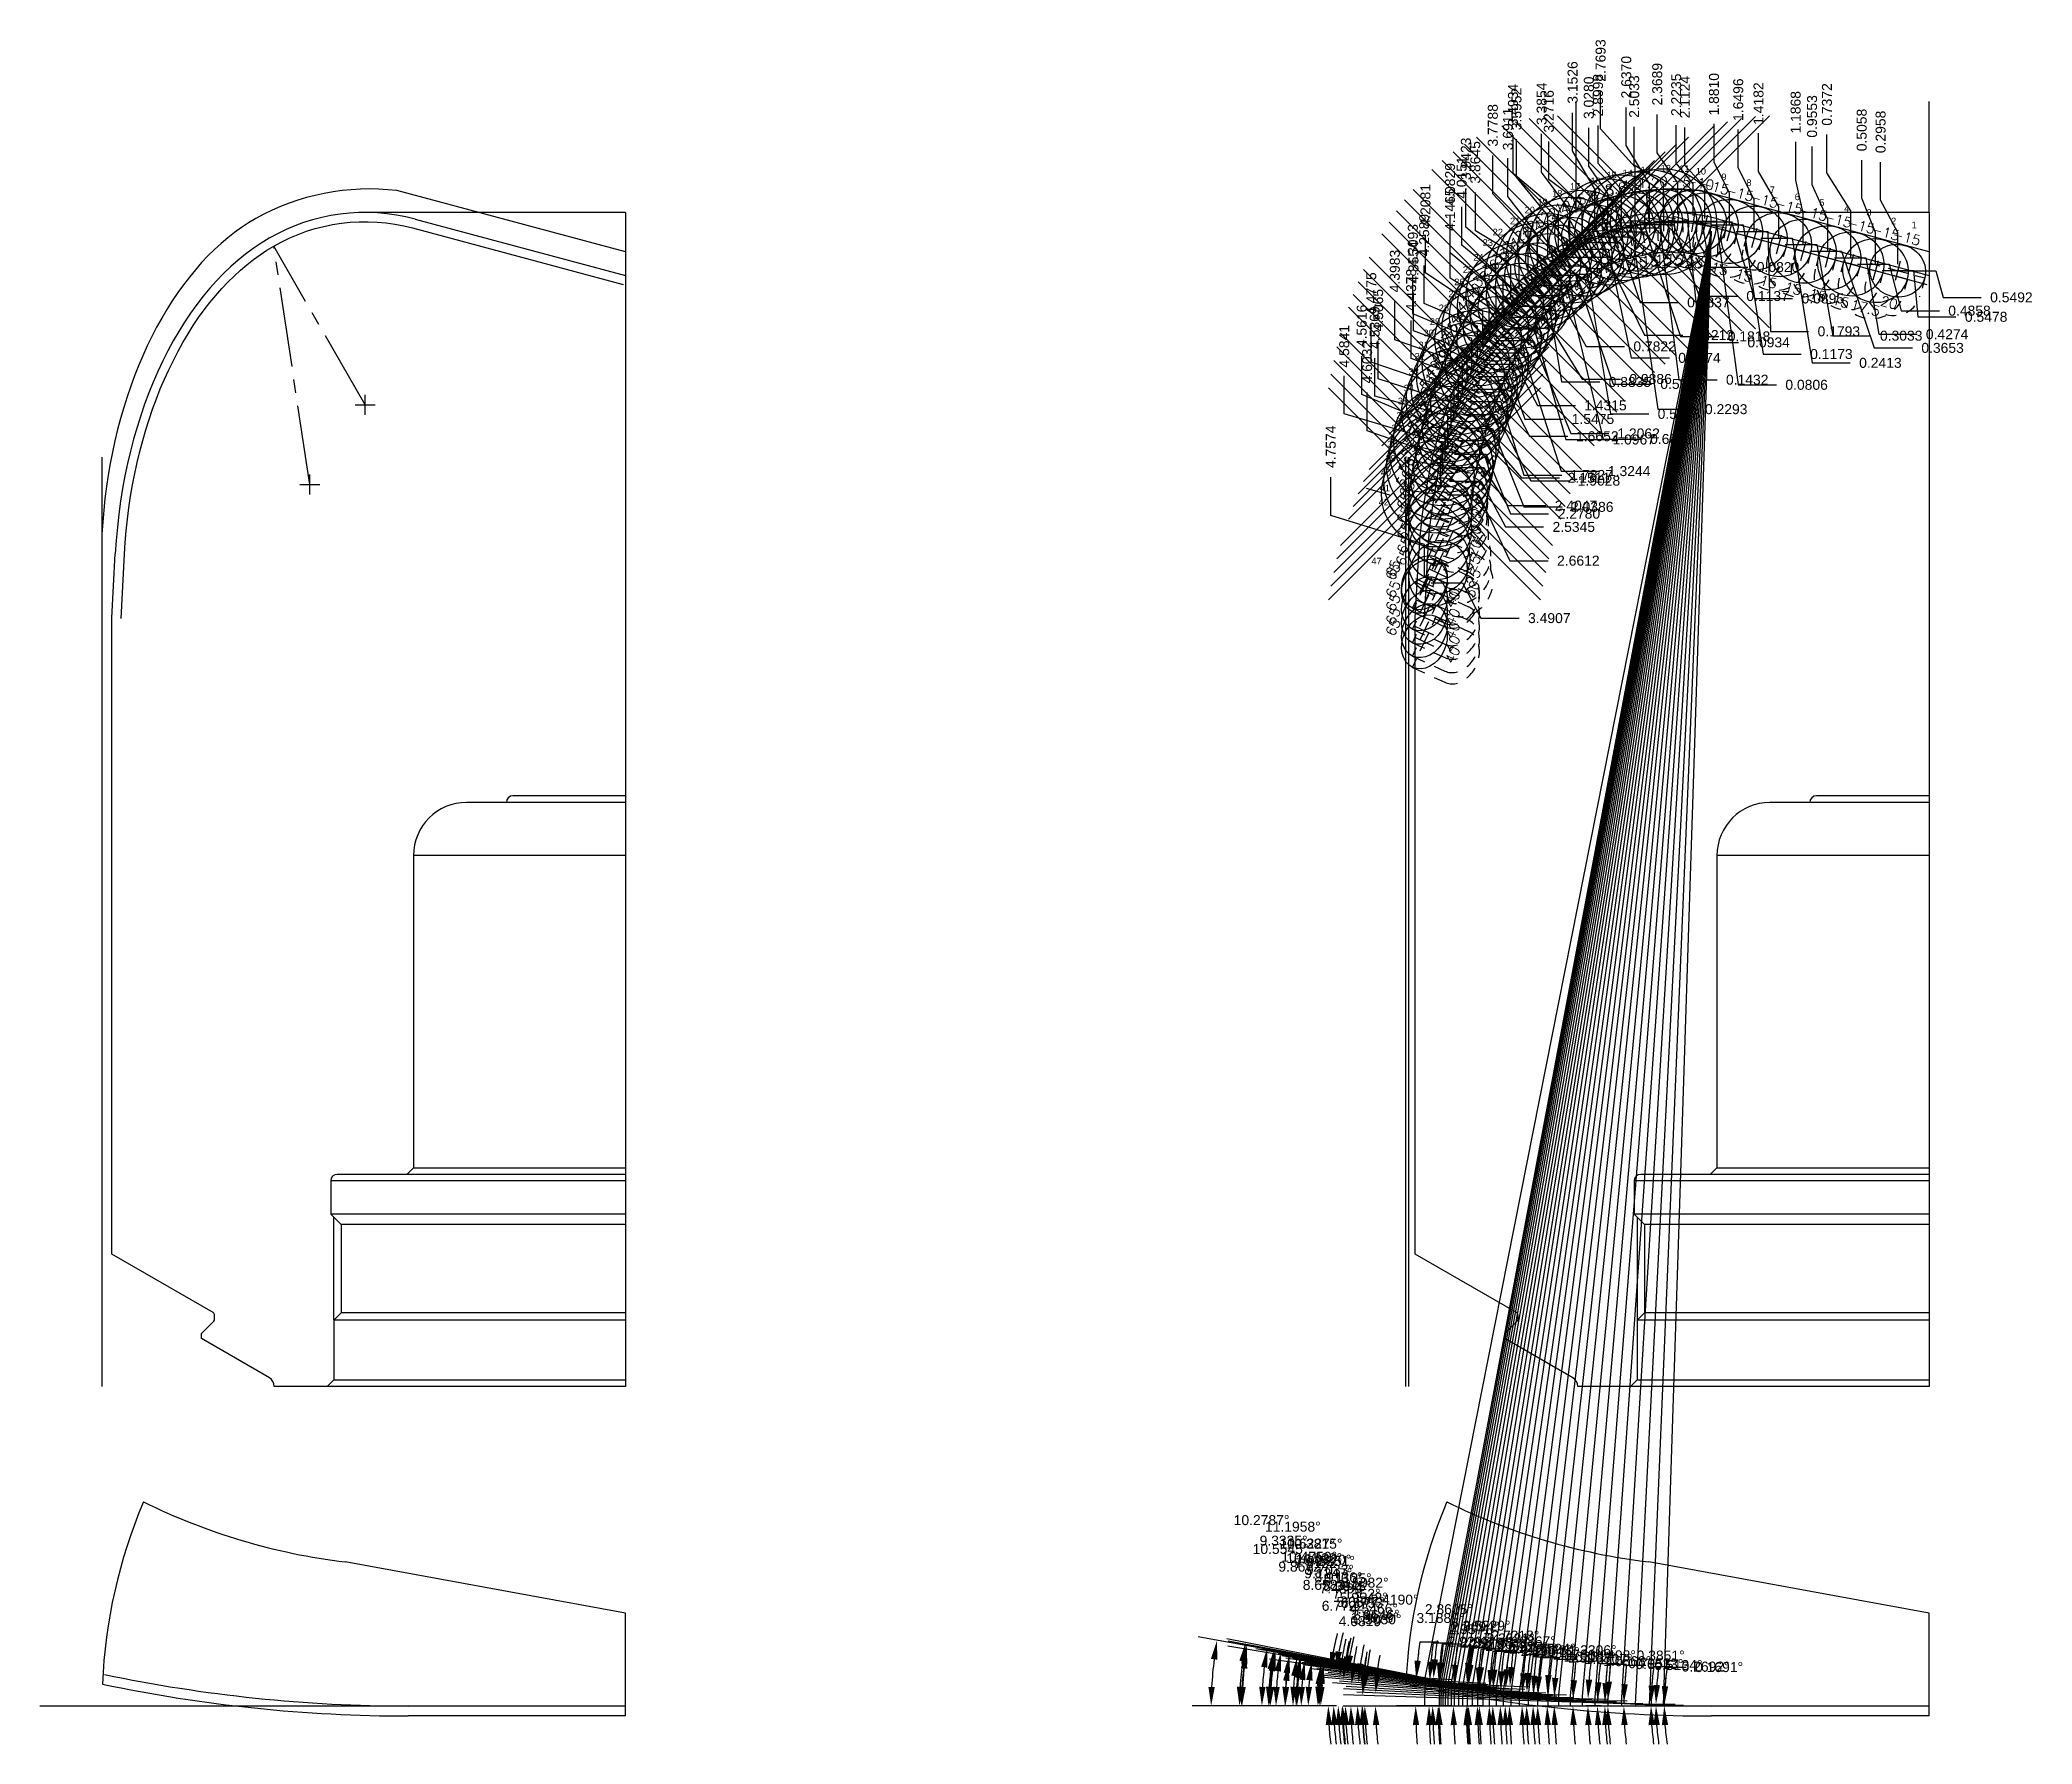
# Model space of a CAD drawing. Header units: inches. Extents: x 142.4 to 229.7, y -55.2 to 11.6.
# Drawn here: x 158.92 to 177.7, y -19.45 to -3.38 of the extents above; entities that cross this region are included whole.
import ezdxf
from ezdxf.enums import TextEntityAlignment as Align

# ---------------------------------------------------------------- set-up
doc = ezdxf.new("R2010")
doc.units = ezdxf.units.IN
doc.header["$MEASUREMENT"] = 0
doc.header["$PDMODE"] = 35
doc.linetypes.add('CENTER2', pattern=[1.125, 0.75, -0.125, 0.125, -0.125])
doc.linetypes.add('HIDDEN2', pattern=[0.1875, 0.125, -0.0625])
doc.layers.get('Defpoints').update_dxf_attribs({"color": 10})
for name, color, linetype, true_color in [('Blade_1', 30, 'Continuous', 0xff7f00), ('Blade_2', 7, 'Continuous', 0xcccc00), ('Blade_3', 7, 'Continuous', 0x00cc00), ('Blade_4', 7, 'Continuous', 0x00cccc), ('Blade_5', 7, 'Continuous', 0x0066cc), ('Blade_6', 7, 'Continuous', 0xc880f5)]:
    doc.layers.add(name, color=color, linetype=linetype, true_color=true_color)
doc.layers.add('CLine', color=5, linetype='CENTER2')
doc.styles.add('RomanS', font='romans')
doc.styles.get("Standard").update_dxf_attribs({"font": 'arial.ttf'})
doc.dimstyles.get("Standard").update_dxf_attribs({"dimtxt": 0.09375, "dimasz": 0.18, "dimexe": 0.18, "dimexo": 0.0625, "dimgap": 0.09, "dimtad": 0, "dimtih": 1, "dimtoh": 1, "dimdec": 4, "dimzin": 0, "dimdsep": 46, "dimtxsty": 'Standard', "dimcen": 0.09, "dimadec": 4, "dimazin": 0, "dimtfac": 1, "dimtdec": 4, "dimtofl": 0, "dimtmove": 0, "dimatfit": 3, "dimfxl": 1, "dimtolj": 1, "dimtzin": 0, "dimarcsym": 0})

msp = doc.modelspace()

# ---------------------------------------------------------------- texts
at = {"layer": 'Blade_1'}
for s, p in [('11', (174.37636, -4.6228)), ('17', (173.34597, -4.79142)), ('7', (175.22955, -4.823)), ('4', (175.93133, -4.99867)), ('23', (172.5229, -5.32006)), ('1', (176.56631, -5.15406)), ('29', (172.02488, -6.06564)), ('35', (171.72288, -6.81523)), ('41', (171.55162, -7.63585)), ('47', (171.47333, -8.32441))]:
    msp.add_text(s, height=0.0625, dxfattribs=at).set_placement(p)
at = {"layer": 'Blade_2'}
for s, p in [('16', (173.53863, -4.7392)), ('10', (174.53142, -4.6481)), ('22', (172.61713, -5.2222)), ('28', (172.10883, -5.93632)), ('34', (171.77938, -6.69325)), ('40', (171.56197, -7.48725))]:
    msp.add_text(s, height=0.0625, dxfattribs=at).set_placement(p)
at = {"layer": 'Blade_3'}
for s, p in [('15', (173.69073, -4.68461)), ('9', (174.77333, -4.70102)), ('6', (175.46477, -4.88951)), ('21', (172.78072, -5.11686)), ('3', (176.1409, -5.03691)), ('27', (172.19903, -5.80439)), ('33', (171.82438, -6.53766)), ('39', (171.60697, -7.35472))]:
    msp.add_text(s, height=0.0625, dxfattribs=at).set_placement(p)
at = {"layer": 'Blade_4'}
for s, p in [('14', (173.84141, -4.6643)), ('20', (172.91837, -5.01395)), ('26', (172.25441, -5.69122)), ('32', (171.88122, -6.39333)), ('38', (171.62829, -7.21927))]:
    msp.add_text(s, height=0.0625, dxfattribs=at).set_placement(p)
at = {"layer": 'Blade_5'}
for s, p in [('13', (174.01188, -4.63625)), ('8', (175.00905, -4.75575)), ('19', (173.03951, -4.9382)), ('5', (175.69686, -4.94367)), ('2', (176.37379, -5.1178)), ('25', (172.33586, -5.57569)), ('31', (171.91849, -6.28667)), ('37', (171.66201, -7.07003))]:
    msp.add_text(s, height=0.0625, dxfattribs=at).set_placement(p)
at = {"layer": 'Blade_6'}
for s, p in [('12', (174.20067, -4.61948)), ('18', (173.17786, -4.85689)), ('24', (172.43438, -5.45977)), ('30', (171.96417, -6.17301)), ('36', (171.70965, -6.94993)), ('42', (171.54195, -7.767))]:
    msp.add_text(s, height=0.0625, dxfattribs=at).set_placement(p)

# ---------------------------------------------------------------- blocks, each defined once
blk = doc.blocks.new('CMark')
at = {"layer": 'CLine'}
for p, q in [((-0.094, 0), (0.094, 0)), ((0, 0.094), (0, -0.094))]:
    blk.add_line(p, q, dxfattribs=at)
blk = doc.blocks.new('1613@15')
for p, q in [((-0.17, 0), (-0.312, 0)), ((0.171, 0), (0.312, 0))]:
    blk.add_line(p, q)
at = {"color": 8, "linetype": 'HIDDEN2', "ltscale": 0.5}
blk.add_line((-0.312, 0), (-0.312, -0.135), dxfattribs=at)
at = {"color": 8, "linetype": 'HIDDEN2', "ltscale": 0.5, "flags": 128}
blk.add_lwpolyline([(0.312, 0), (0.312, -0.135)], dxfattribs=at)
blk.add_ellipse((0, 0), major_axis=(-0.312, 0), ratio=0.965926, start_param=-3.141592653589793, end_param=3.141592653589793)
at = {"color": 8, "linetype": 'HIDDEN2', "ltscale": 0.5}
blk.add_ellipse((0, -0.135), major_axis=(-0.312, 0), ratio=0.965926, start_param=0, end_param=3.141593, dxfattribs=at)
blk.add_blockref('CMark', (0, 0))
at = {"style": 'RomanS'}
blk.add_text('15', height=0.094, dxfattribs=at).set_placement((0, -0.364), align=Align.MIDDLE_CENTER)
blk.add_attdef('ANG', text='', height=0.094, dxfattribs=at).set_placement((0, 0.298), align=Align.BOTTOM_CENTER)
blk = doc.blocks.new('1613@17.5')
for p, q in [((-0.17, 0), (-0.312, 0)), ((0.171, 0), (0.312, 0))]:
    blk.add_line(p, q)
at = {"color": 8, "linetype": 'HIDDEN2', "ltscale": 0.5}
blk.add_line((-0.312, 0), (-0.312, -0.159), dxfattribs=at)
at = {"color": 8, "linetype": 'HIDDEN2', "ltscale": 0.5, "flags": 128}
blk.add_lwpolyline([(0.312, 0), (0.312, -0.159)], dxfattribs=at)
at = {"extrusion": (0, 0, -1)}
blk.add_ellipse((0, 0), major_axis=(-0.312, 0), ratio=0.953717, start_param=-3.141592653589793, end_param=3.141592653589793, dxfattribs=at)
at = {"color": 8, "linetype": 'HIDDEN2', "ltscale": 0.5}
blk.add_ellipse((0, -0.159), major_axis=(0.312, 0), ratio=0.953717, start_param=3.141593, end_param=6.283185, dxfattribs=at)
blk.add_blockref('CMark', (0, 0))
at = {"style": 'RomanS'}
blk.add_text('17.5', height=0.094, dxfattribs=at).set_placement((0, -0.364), align=Align.MIDDLE_CENTER)
blk.add_attdef('ANG', text='', height=0.094, dxfattribs=at).set_placement((0, 0.298), align=Align.BOTTOM_CENTER)
blk = doc.blocks.new('1313@20')
for p, q in [((-0.17, 0), (-0.265, 0)), ((0.171, 0), (0.264, 0))]:
    blk.add_line(p, q)
at = {"color": 8, "linetype": 'HIDDEN2', "ltscale": 0.5}
blk.add_line((-0.265, 0), (-0.265, -0.178), dxfattribs=at)
at = {"color": 8, "linetype": 'HIDDEN2', "ltscale": 0.5, "flags": 128}
blk.add_lwpolyline([(0.264, 0), (0.264, -0.178)], dxfattribs=at)
blk.add_ellipse((0, 0), major_axis=(0.264, 0), ratio=0.939693)
at = {"color": 8, "linetype": 'HIDDEN2', "ltscale": 0.5}
blk.add_ellipse((0, -0.178), major_axis=(0.264, 0), ratio=0.939693, start_param=3.141593, end_param=6.283185, dxfattribs=at)
blk.add_blockref('CMark', (0, 0))
at = {"style": 'RomanS'}
blk.add_text('20', height=0.094, dxfattribs=at).set_placement((0, -0.311), align=Align.MIDDLE_CENTER)
blk.add_attdef('ANG', text='', height=0.094, dxfattribs=at).set_placement((0, 0.251), align=Align.BOTTOM_CENTER)
blk = doc.blocks.new('1613@16')
for p, q in [((-0.17, 0), (-0.312, 0)), ((0.171, 0), (0.312, 0))]:
    blk.add_line(p, q)
at = {"color": 8, "linetype": 'HIDDEN2', "ltscale": 0.5}
blk.add_line((-0.312, 0), (-0.312, -0.143), dxfattribs=at)
at = {"color": 8, "linetype": 'HIDDEN2', "ltscale": 0.5, "flags": 128}
blk.add_lwpolyline([(0.312, 0), (0.312, -0.143)], dxfattribs=at)
at = {"extrusion": (0, 0, -1)}
blk.add_ellipse((0, 0), major_axis=(-0.312, 0), ratio=0.961248, start_param=-3.141592653589793, end_param=3.141592653589793, dxfattribs=at)
at = {"color": 8, "linetype": 'HIDDEN2', "ltscale": 0.5}
blk.add_ellipse((0, -0.143), major_axis=(0.312, 0), ratio=0.953717, start_param=3.141593, end_param=6.283185, dxfattribs=at)
blk.add_blockref('CMark', (0, 0))
at = {"style": 'RomanS'}
blk.add_text('16', height=0.094, dxfattribs=at).set_placement((0, -0.364), align=Align.MIDDLE_CENTER)
blk.add_attdef('ANG', text='', height=0.094, dxfattribs=at).set_placement((0, 0.298), align=Align.BOTTOM_CENTER)
blk = doc.blocks.new('1613@17')
for p, q in [((-0.17, 0), (-0.313, 0)), ((0.171, 0), (0.312, 0))]:
    blk.add_line(p, q)
at = {"color": 8, "linetype": 'HIDDEN2', "ltscale": 0.5}
blk.add_line((-0.313, 0), (-0.313, -0.152), dxfattribs=at)
at = {"color": 8, "linetype": 'HIDDEN2', "ltscale": 0.5, "flags": 128}
blk.add_lwpolyline([(0.312, 0), (0.312, -0.152)], dxfattribs=at)
blk.add_ellipse((0, 0), major_axis=(-0.312, 0), ratio=0.95632, start_param=3.141593, end_param=9.424778)
at = {"color": 8, "linetype": 'HIDDEN2', "ltscale": 0.5}
blk.add_ellipse((0, -0.152), major_axis=(-0.312, 0), ratio=0.95632, start_param=0, end_param=3.141593, dxfattribs=at)
blk.add_blockref('CMark', (0, 0))
at = {"style": 'RomanS'}
blk.add_text('17', height=0.094, dxfattribs=at).set_placement((0.001, -0.373), align=Align.MIDDLE_CENTER)
blk.add_attdef('ANG', text='', height=0.094, dxfattribs=at).set_placement((0, 0.298), align=Align.BOTTOM_CENTER)
blk = doc.blocks.new('1313@40')
for p, q in [((-0.265, 0), (-0.177, 0)), ((0.177, 0), (0.264, 0))]:
    blk.add_line(p, q)
at = {"color": 8, "linetype": 'HIDDEN2'}
for p, q in [((-0.265, 0), (-0.265, -0.334)), ((0.264, 0), (0.264, -0.334))]:
    blk.add_line(p, q, dxfattribs=at)
blk.add_ellipse((0, 0), major_axis=(0.265, 0), ratio=0.765974)
blk.add_ellipse((0, -0.334), major_axis=(-0.265, 0), ratio=0.765974, start_param=0, end_param=3.141593, dxfattribs=at)
blk.add_blockref('CMark', (0, 0))
at = {"style": 'RomanS'}
blk.add_text('40', height=0.094, dxfattribs=at).set_placement((0, -0.292), align=Align.MIDDLE_CENTER)
blk.add_attdef('ANG', text='', height=0.094, dxfattribs=at).set_placement((0, 0.251), align=Align.BOTTOM_CENTER)
blk = doc.blocks.new('1613@18')
for p, q in [((-0.17, 0), (-0.312, 0)), ((0.171, 0), (0.312, 0))]:
    blk.add_line(p, q)
at = {"color": 8, "linetype": 'HIDDEN2', "ltscale": 0.5}
blk.add_line((-0.312, 0), (-0.312, -0.159), dxfattribs=at)
at = {"color": 8, "linetype": 'HIDDEN2', "ltscale": 0.5, "flags": 128}
blk.add_lwpolyline([(0.312, 0), (0.312, -0.159)], dxfattribs=at)
at = {"extrusion": (0, 0, -1)}
blk.add_ellipse((0, 0), major_axis=(-0.312, 0), ratio=0.95104, start_param=-3.141592653589793, end_param=3.141592653589793, dxfattribs=at)
at = {"color": 8, "linetype": 'HIDDEN2', "ltscale": 0.5}
blk.add_ellipse((0, -0.161), major_axis=(0.312, 0), ratio=0.953717, start_param=3.141593, end_param=6.283185, dxfattribs=at)
blk.add_blockref('CMark', (0, 0))
at = {"style": 'RomanS'}
blk.add_text('18', height=0.094, dxfattribs=at).set_placement((0, -0.364), align=Align.MIDDLE_CENTER)
blk.add_attdef('ANG', text='', height=0.094, dxfattribs=at).set_placement((0, 0.298), align=Align.BOTTOM_CENTER)
blk = doc.blocks.new('1613@19')
for p, q in [((-0.17, 0), (-0.313, 0)), ((0.171, 0), (0.312, 0))]:
    blk.add_line(p, q)
at = {"color": 8, "linetype": 'HIDDEN2', "ltscale": 0.5}
blk.add_line((-0.313, 0), (-0.313, -0.169), dxfattribs=at)
at = {"color": 8, "linetype": 'HIDDEN2', "ltscale": 0.5, "flags": 128}
blk.add_lwpolyline([(0.312, 0), (0.312, -0.169)], dxfattribs=at)
at = {"extrusion": (0, 0, -1)}
blk.add_ellipse((0, 0), major_axis=(-0.312, 0), ratio=0.945519, start_param=3.141593, end_param=9.424778, dxfattribs=at)
at = {"color": 8, "linetype": 'HIDDEN2', "ltscale": 0.5}
blk.add_ellipse((0, -0.169), major_axis=(0.312, 0), ratio=0.945519, start_param=3.141593, end_param=6.283185, dxfattribs=at)
blk.add_blockref('CMark', (0, 0))
at = {"style": 'RomanS'}
blk.add_text('19', height=0.094, dxfattribs=at).set_placement((0, -0.379), align=Align.MIDDLE_CENTER)
blk.add_attdef('ANG', text='', height=0.094, dxfattribs=at).set_placement((0, 0.298), align=Align.BOTTOM_CENTER)
blk = doc.blocks.new('*D57')
at = {"layer": 'Blade_1', "color": 0, "lineweight": -2, "transparency": 16777216}
for p, q in [((176.275, -4.891), (176.275, -4.531)), ((176.436, -5.195), (176.275, -4.891)), ((176.436, -5.493), (176.436, -5.195))]:
    blk.add_line(p, q, dxfattribs=at)
at = {"layer": 'Defpoints', "color": 0, "transparency": 16777216}
for p in [(176.275, -4.531), (176.732, -5.006), (176.436, -5.555)]:
    blk.add_point(p, dxfattribs=at)
at = {"layer": 'Blade_1', "color": 0, "transparency": 16777216, "insert": (176.275, -4.246), "char_height": 0.0938, "attachment_point": 5, "rotation": 90}
blk.add_mtext('\\A1;0.2958', dxfattribs=at)
blk = doc.blocks.new('*D58')
at = {"layer": 'Blade_1', "color": 0, "lineweight": -2, "transparency": 16777216}
for p, q in [((175.629, -4.745), (175.629, -4.385)), ((175.776, -5.073), (175.629, -4.745)), ((175.776, -5.371), (175.776, -5.073))]:
    blk.add_line(p, q, dxfattribs=at)
at = {"layer": 'Defpoints', "color": 0, "transparency": 16777216}
for p in [(175.629, -4.385), (176.732, -5.006), (175.776, -5.433)]:
    blk.add_point(p, dxfattribs=at)
at = {"layer": 'Blade_1', "color": 0, "transparency": 16777216, "insert": (175.629, -4.1), "char_height": 0.0938, "attachment_point": 5, "rotation": 90}
blk.add_mtext('\\A1;0.9553', dxfattribs=at)
blk = doc.blocks.new('*D59')
at = {"layer": 'Blade_1', "color": 0, "lineweight": -2, "transparency": 16777216}
for p, q in [((174.933, -4.582), (174.933, -4.222)), ((175.082, -4.887), (174.933, -4.582)), ((175.082, -5.185), (175.082, -4.887))]:
    blk.add_line(p, q, dxfattribs=at)
at = {"layer": 'Defpoints', "color": 0, "transparency": 16777216}
for p in [(174.933, -4.222), (176.732, -5.006), (175.082, -5.247)]:
    blk.add_point(p, dxfattribs=at)
at = {"layer": 'Blade_1', "color": 0, "transparency": 16777216, "insert": (174.933, -3.942), "char_height": 0.0938, "attachment_point": 5, "rotation": 90}
blk.add_mtext('\\A1;1.6496', dxfattribs=at)
blk = doc.blocks.new('*D60')
at = {"layer": 'Blade_1', "color": 0, "lineweight": -2, "transparency": 16777216}
for p, q in [((174.169, -4.442), (174.169, -4.082)), ((174.363, -4.726), (174.169, -4.442)), ((174.363, -5.024), (174.363, -4.726))]:
    blk.add_line(p, q, dxfattribs=at)
at = {"layer": 'Defpoints', "color": 0, "transparency": 16777216}
for p in [(174.169, -4.082), (176.732, -5.006), (174.363, -5.086)]:
    blk.add_point(p, dxfattribs=at)
at = {"layer": 'Blade_1', "color": 0, "transparency": 16777216, "insert": (174.169, -3.796), "char_height": 0.0938, "attachment_point": 5, "rotation": 90}
blk.add_mtext('\\A1;2.3689', dxfattribs=at)
blk = doc.blocks.new('*D61')
at = {"layer": 'Blade_1', "color": 0, "lineweight": -2, "transparency": 16777216}
for p, q in [((173.371, -4.425), (173.371, -4.065)), ((173.579, -4.785), (173.371, -4.425)), ((173.579, -5.173), (173.579, -4.785))]:
    blk.add_line(p, q, dxfattribs=at)
at = {"layer": 'Defpoints', "color": 0, "transparency": 16777216}
for p in [(173.371, -4.065), (176.732, -5.006), (173.579, -5.235)]:
    blk.add_point(p, dxfattribs=at)
at = {"layer": 'Blade_1', "color": 0, "transparency": 16777216, "insert": (173.371, -3.78), "char_height": 0.0938, "attachment_point": 5, "rotation": 90}
blk.add_mtext('\\A1;3.1526', dxfattribs=at)
blk = doc.blocks.new('*D62')
at = {"layer": 'Blade_1', "color": 0, "lineweight": -2, "transparency": 16777216}
for p, q in [((172.619, -4.829), (172.619, -4.469)), ((172.953, -5.189), (172.619, -4.829)), ((172.953, -5.631), (172.953, -5.189))]:
    blk.add_line(p, q, dxfattribs=at)
at = {"layer": 'Defpoints', "color": 0, "transparency": 16777216}
for p in [(172.619, -4.469), (176.732, -5.006), (172.953, -5.693)]:
    blk.add_point(p, dxfattribs=at)
at = {"layer": 'Blade_1', "color": 0, "transparency": 16777216, "insert": (172.619, -4.184), "char_height": 0.0938, "attachment_point": 5, "rotation": 90}
blk.add_mtext('\\A1;3.7788', dxfattribs=at)
blk = doc.blocks.new('*D63')
at = {"layer": 'Blade_1', "color": 0, "lineweight": -2, "transparency": 16777216}
for p, q in [((171.984, -5.575), (171.984, -5.215)), ((172.524, -5.935), (171.984, -5.575)), ((172.524, -6.268), (172.524, -5.935))]:
    blk.add_line(p, q, dxfattribs=at)
at = {"layer": 'Defpoints', "color": 0, "transparency": 16777216}
for p in [(176.732, -5.006), (171.984, -5.215), (172.524, -6.33)]:
    blk.add_point(p, dxfattribs=at)
at = {"layer": 'Blade_1', "color": 0, "transparency": 16777216, "insert": (171.984, -4.938), "char_height": 0.0938, "attachment_point": 5, "rotation": 90}
blk.add_mtext('\\A1;4.2081', dxfattribs=at)
blk = doc.blocks.new('*D64')
at = {"layer": 'Blade_1', "color": 0, "lineweight": -2, "transparency": 16777216}
for p, q in [((171.473, -6.417), (171.473, -6.057)), ((172.254, -6.684), (171.473, -6.417)), ((172.254, -6.982), (172.254, -6.684))]:
    blk.add_line(p, q, dxfattribs=at)
at = {"layer": 'Defpoints', "color": 0, "transparency": 16777216}
for p in [(176.732, -5.006), (171.473, -6.057), (172.254, -7.044)]:
    blk.add_point(p, dxfattribs=at)
at = {"layer": 'Blade_1', "color": 0, "transparency": 16777216, "insert": (171.473, -5.77), "char_height": 0.0938, "attachment_point": 5, "rotation": 90}
blk.add_mtext('\\A1;4.4775', dxfattribs=at)
blk = doc.blocks.new('*D65')
at = {"layer": 'Blade_1', "color": 0, "lineweight": -2, "transparency": 16777216}
for p, q in [((171.091, -7.862), (171.091, -7.502)), ((171.974, -8.137), (171.091, -7.862)), ((171.974, -8.434), (171.974, -8.137))]:
    blk.add_line(p, q, dxfattribs=at)
at = {"layer": 'Defpoints', "color": 0, "transparency": 16777216}
for p in [(176.732, -5.006), (171.091, -7.502), (171.974, -8.497)]:
    blk.add_point(p, dxfattribs=at)
at = {"layer": 'Blade_1', "color": 0, "transparency": 16777216, "insert": (171.091, -7.215), "char_height": 0.0938, "attachment_point": 5, "rotation": 90}
blk.add_mtext('\\A1;4.7574', dxfattribs=at)
blk = doc.blocks.new('*D66')
at = {"layer": 'Blade_1', "color": 0, "lineweight": -2, "transparency": 16777216}
for p, q in [((176.498, -5.555), (176.796, -5.555)), ((176.796, -5.555), (176.864, -5.806)), ((176.864, -5.806), (177.224, -5.806))]:
    blk.add_line(p, q, dxfattribs=at)
at = {"layer": 'Defpoints', "color": 0, "transparency": 16777216}
for p in [(176.732, -5.006), (176.436, -5.555), (177.224, -5.806)]:
    blk.add_point(p, dxfattribs=at)
at = {"layer": 'Blade_1', "color": 0, "transparency": 16777216, "insert": (177.508, -5.806), "char_height": 0.0938, "attachment_point": 5}
blk.add_mtext('\\A1;0.5492', dxfattribs=at)
blk = doc.blocks.new('*D67')
at = {"layer": 'Blade_1', "color": 0, "lineweight": -2, "transparency": 16777216}
for p, q in [((175.839, -5.433), (176.136, -5.433)), ((176.136, -5.433), (176.258, -6.154)), ((176.258, -6.154), (176.618, -6.154))]:
    blk.add_line(p, q, dxfattribs=at)
at = {"layer": 'Defpoints', "color": 0, "transparency": 16777216}
for p in [(176.732, -5.006), (175.776, -5.433), (176.618, -6.154)]:
    blk.add_point(p, dxfattribs=at)
at = {"layer": 'Blade_1', "color": 0, "transparency": 16777216, "insert": (176.902, -6.154), "char_height": 0.0938, "attachment_point": 5}
blk.add_mtext('\\A1;0.4274', dxfattribs=at)
blk = doc.blocks.new('*D68')
at = {"layer": 'Blade_1', "color": 0, "lineweight": -2, "transparency": 16777216}
for p, q in [((175.145, -5.247), (175.442, -5.247)), ((175.442, -5.247), (175.629, -6.424)), ((175.629, -6.424), (175.989, -6.424))]:
    blk.add_line(p, q, dxfattribs=at)
at = {"layer": 'Defpoints', "color": 0, "transparency": 16777216}
for p in [(176.732, -5.006), (175.082, -5.247), (175.989, -6.424)]:
    blk.add_point(p, dxfattribs=at)
at = {"layer": 'Blade_1', "color": 0, "transparency": 16777216, "insert": (176.273, -6.424), "char_height": 0.0938, "attachment_point": 5}
blk.add_mtext('\\A1;0.2413', dxfattribs=at)
blk = doc.blocks.new('*D69')
at = {"layer": 'Blade_1', "color": 0, "lineweight": -2, "transparency": 16777216}
for p, q in [((174.425, -5.086), (174.723, -5.086)), ((174.723, -5.086), (174.932, -6.631)), ((174.932, -6.631), (175.292, -6.631))]:
    blk.add_line(p, q, dxfattribs=at)
at = {"layer": 'Defpoints', "color": 0, "transparency": 16777216}
for p in [(176.732, -5.006), (174.363, -5.086), (175.292, -6.631)]:
    blk.add_point(p, dxfattribs=at)
at = {"layer": 'Blade_1', "color": 0, "transparency": 16777216, "insert": (175.577, -6.631), "char_height": 0.0938, "attachment_point": 5}
blk.add_mtext('\\A1;0.0806', dxfattribs=at)
blk = doc.blocks.new('*D70')
at = {"layer": 'Blade_1', "color": 0, "lineweight": -2, "transparency": 16777216}
for p, q in [((173.642, -5.235), (173.939, -5.235)), ((173.939, -5.235), (174.174, -6.861)), ((174.174, -6.861), (174.534, -6.861))]:
    blk.add_line(p, q, dxfattribs=at)
at = {"layer": 'Defpoints', "color": 0, "transparency": 16777216}
for p in [(176.732, -5.006), (173.579, -5.235), (174.534, -6.861)]:
    blk.add_point(p, dxfattribs=at)
at = {"layer": 'Blade_1', "color": 0, "transparency": 16777216, "insert": (174.819, -6.861), "char_height": 0.0938, "attachment_point": 5}
blk.add_mtext('\\A1;0.2293', dxfattribs=at)
blk = doc.blocks.new('*D71')
at = {"layer": 'Blade_1', "color": 0, "lineweight": -2, "transparency": 16777216}
for p, q in [((173.015, -5.693), (173.313, -5.693)), ((173.313, -5.693), (173.658, -7.142)), ((173.658, -7.142), (174.018, -7.142))]:
    blk.add_line(p, q, dxfattribs=at)
at = {"layer": 'Defpoints', "color": 0, "transparency": 16777216}
for p in [(176.732, -5.006), (172.953, -5.693), (174.018, -7.142)]:
    blk.add_point(p, dxfattribs=at)
at = {"layer": 'Blade_1', "color": 0, "transparency": 16777216, "insert": (174.302, -7.142), "char_height": 0.0938, "attachment_point": 5}
blk.add_mtext('\\A1;0.6873', dxfattribs=at)
blk = doc.blocks.new('*D72')
at = {"layer": 'Blade_1', "color": 0, "lineweight": -2, "transparency": 16777216}
for p, q in [((172.586, -6.33), (172.904, -6.33)), ((172.904, -6.33), (173.264, -7.445)), ((173.264, -7.445), (173.624, -7.445))]:
    blk.add_line(p, q, dxfattribs=at)
at = {"layer": 'Defpoints', "color": 0, "transparency": 16777216}
for p in [(176.732, -5.006), (172.524, -6.33), (173.624, -7.445)]:
    blk.add_point(p, dxfattribs=at)
at = {"layer": 'Blade_1', "color": 0, "transparency": 16777216, "insert": (173.904, -7.445), "char_height": 0.0938, "attachment_point": 5}
blk.add_mtext('\\A1;1.3244', dxfattribs=at)
blk = doc.blocks.new('*D73')
at = {"layer": 'Blade_1', "color": 0, "lineweight": -2, "transparency": 16777216}
for p, q in [((172.317, -7.044), (172.614, -7.044)), ((172.614, -7.044), (172.911, -7.782)), ((172.911, -7.782), (173.271, -7.782))]:
    blk.add_line(p, q, dxfattribs=at)
at = {"layer": 'Defpoints', "color": 0, "transparency": 16777216}
for p in [(176.732, -5.006), (172.254, -7.044), (173.271, -7.782)]:
    blk.add_point(p, dxfattribs=at)
at = {"layer": 'Blade_1', "color": 0, "transparency": 16777216, "insert": (173.556, -7.782), "char_height": 0.0938, "attachment_point": 5}
blk.add_mtext('\\A1;2.0386', dxfattribs=at)
blk = doc.blocks.new('*D74')
at = {"layer": 'Blade_1', "color": 0, "lineweight": -2, "transparency": 16777216}
for p, q in [((172.037, -8.497), (172.334, -8.497)), ((172.334, -8.497), (172.506, -8.831)), ((172.506, -8.831), (172.866, -8.831))]:
    blk.add_line(p, q, dxfattribs=at)
at = {"layer": 'Defpoints', "color": 0, "transparency": 16777216}
for p in [(176.732, -5.006), (171.974, -8.497), (172.866, -8.831)]:
    blk.add_point(p, dxfattribs=at)
at = {"layer": 'Blade_1', "color": 0, "transparency": 16777216, "insert": (173.151, -8.831), "char_height": 0.0938, "attachment_point": 5}
blk.add_mtext('\\A1;3.4907', dxfattribs=at)
blk = doc.blocks.new('*D75')
at = {"layer": 'Blade_2', "color": 0, "lineweight": -2, "transparency": 16777216}
for p, q in [((174.348, -4.542), (174.348, -4.182)), ((174.508, -4.735), (174.348, -4.542)), ((174.508, -5.033), (174.508, -4.735))]:
    blk.add_line(p, q, dxfattribs=at)
at = {"layer": 'Defpoints', "color": 0, "transparency": 16777216}
for p in [(174.348, -4.182), (176.732, -5.006), (174.508, -5.095)]:
    blk.add_point(p, dxfattribs=at)
at = {"layer": 'Blade_2', "color": 0, "transparency": 16777216, "insert": (174.348, -3.896), "char_height": 0.0938, "attachment_point": 5, "rotation": 90}
blk.add_mtext('\\A1;2.2235', dxfattribs=at)
blk = doc.blocks.new('*D76')
at = {"layer": 'Blade_2', "color": 0, "lineweight": -2, "transparency": 16777216}
for p, q in [((173.524, -4.568), (173.524, -4.208)), ((173.704, -4.828), (173.524, -4.568)), ((173.704, -5.125), (173.704, -4.828))]:
    blk.add_line(p, q, dxfattribs=at)
at = {"layer": 'Defpoints', "color": 0, "transparency": 16777216}
for p in [(173.524, -4.208), (176.732, -5.006), (173.704, -5.188)]:
    blk.add_point(p, dxfattribs=at)
at = {"layer": 'Blade_2', "color": 0, "transparency": 16777216, "insert": (173.524, -3.924), "char_height": 0.0938, "attachment_point": 5, "rotation": 90}
blk.add_mtext('\\A1;3.0280', dxfattribs=at)
blk = doc.blocks.new('*D77')
at = {"layer": 'Blade_2', "color": 0, "lineweight": -2, "transparency": 16777216}
for p, q in [((172.761, -4.855), (172.761, -4.495)), ((173.041, -5.215), (172.761, -4.855)), ((173.041, -5.535), (173.041, -5.215))]:
    blk.add_line(p, q, dxfattribs=at)
at = {"layer": 'Defpoints', "color": 0, "transparency": 16777216}
for p in [(172.761, -4.495), (176.732, -5.006), (173.041, -5.597)]:
    blk.add_point(p, dxfattribs=at)
at = {"layer": 'Blade_2', "color": 0, "transparency": 16777216, "insert": (172.761, -4.219), "char_height": 0.0938, "attachment_point": 5, "rotation": 90}
blk.add_mtext('\\A1;3.6911', dxfattribs=at)
blk = doc.blocks.new('*D78')
at = {"layer": 'Blade_2', "color": 0, "lineweight": -2, "transparency": 16777216}
for p, q in [((172.215, -5.625), (172.215, -5.265)), ((172.585, -5.852), (172.215, -5.625)), ((172.585, -6.15), (172.585, -5.852))]:
    blk.add_line(p, q, dxfattribs=at)
at = {"layer": 'Defpoints', "color": 0, "transparency": 16777216}
for p in [(176.732, -5.006), (172.215, -5.265), (172.585, -6.212)]:
    blk.add_point(p, dxfattribs=at)
at = {"layer": 'Blade_2', "color": 0, "transparency": 16777216, "insert": (172.215, -4.979), "char_height": 0.0938, "attachment_point": 5, "rotation": 90}
blk.add_mtext('\\A1;4.1465', dxfattribs=at)
blk = doc.blocks.new('*D79')
at = {"layer": 'Blade_2', "color": 0, "lineweight": -2, "transparency": 16777216}
for p, q in [((171.849, -6.383), (171.849, -6.023)), ((172.294, -6.549), (171.849, -6.383)), ((172.294, -6.846), (172.294, -6.549))]:
    blk.add_line(p, q, dxfattribs=at)
at = {"layer": 'Defpoints', "color": 0, "transparency": 16777216}
for p in [(176.732, -5.006), (171.849, -6.023), (172.294, -6.909)]:
    blk.add_point(p, dxfattribs=at)
at = {"layer": 'Blade_2', "color": 0, "transparency": 16777216, "insert": (171.849, -5.737), "char_height": 0.0938, "attachment_point": 5, "rotation": 90}
blk.add_mtext('\\A1;4.4378', dxfattribs=at)
blk = doc.blocks.new('*D80')
at = {"layer": 'Blade_2', "color": 0, "lineweight": -2, "transparency": 16777216}
for p, q in [((171.434, -7.063), (171.434, -6.703)), ((172.128, -7.307), (171.434, -7.063)), ((172.128, -7.604), (172.128, -7.307))]:
    blk.add_line(p, q, dxfattribs=at)
at = {"layer": 'Defpoints', "color": 0, "transparency": 16777216}
for p in [(176.732, -5.006), (171.434, -6.703), (172.128, -7.667)]:
    blk.add_point(p, dxfattribs=at)
at = {"layer": 'Blade_2', "color": 0, "transparency": 16777216, "insert": (171.434, -6.417), "char_height": 0.0938, "attachment_point": 5, "rotation": 90}
blk.add_mtext('\\A1;4.6032', dxfattribs=at)
blk = doc.blocks.new('*D81')
at = {"layer": 'Blade_2', "color": 0, "lineweight": -2, "transparency": 16777216}
for p, q in [((174.571, -5.095), (174.868, -5.095)), ((174.868, -5.095), (175.085, -5.817)), ((175.085, -5.817), (175.445, -5.817))]:
    blk.add_line(p, q, dxfattribs=at)
at = {"layer": 'Defpoints', "color": 0, "transparency": 16777216}
for p in [(176.732, -5.006), (174.508, -5.095), (175.445, -5.817)]:
    blk.add_point(p, dxfattribs=at)
at = {"layer": 'Blade_2', "color": 0, "transparency": 16777216, "insert": (175.73, -5.817), "char_height": 0.0938, "attachment_point": 5}
blk.add_mtext('\\A1;0.0895', dxfattribs=at)
blk = doc.blocks.new('*D82')
at = {"layer": 'Blade_2', "color": 0, "lineweight": -2, "transparency": 16777216}
for p, q in [((173.766, -5.188), (174.064, -5.188)), ((174.064, -5.188), (174.389, -6.174)), ((174.389, -6.174), (174.749, -6.174))]:
    blk.add_line(p, q, dxfattribs=at)
at = {"layer": 'Defpoints', "color": 0, "transparency": 16777216}
for p in [(176.732, -5.006), (173.704, -5.188), (174.749, -6.174)]:
    blk.add_point(p, dxfattribs=at)
at = {"layer": 'Blade_2', "color": 0, "transparency": 16777216, "insert": (175.034, -6.174), "char_height": 0.0938, "attachment_point": 5}
blk.add_mtext('\\A1;0.1818', dxfattribs=at)
blk = doc.blocks.new('*D83')
at = {"layer": 'Blade_2', "color": 0, "lineweight": -2, "transparency": 16777216}
for p, q in [((173.103, -5.597), (173.401, -5.597)), ((173.401, -5.597), (173.754, -6.623)), ((173.754, -6.623), (174.114, -6.623))]:
    blk.add_line(p, q, dxfattribs=at)
at = {"layer": 'Defpoints', "color": 0, "transparency": 16777216}
for p in [(176.732, -5.006), (173.041, -5.597), (174.114, -6.623)]:
    blk.add_point(p, dxfattribs=at)
at = {"layer": 'Blade_2', "color": 0, "transparency": 16777216, "insert": (174.398, -6.623), "char_height": 0.0938, "attachment_point": 5}
blk.add_mtext('\\A1;0.5912', dxfattribs=at)
blk = doc.blocks.new('*D84')
at = {"layer": 'Blade_2', "color": 0, "lineweight": -2, "transparency": 16777216}
for p, q in [((172.648, -6.212), (172.993, -6.212)), ((172.993, -6.212), (173.353, -7.09)), ((173.353, -7.09), (173.713, -7.09))]:
    blk.add_line(p, q, dxfattribs=at)
at = {"layer": 'Defpoints', "color": 0, "transparency": 16777216}
for p in [(176.732, -5.006), (172.585, -6.212), (173.713, -7.09)]:
    blk.add_point(p, dxfattribs=at)
at = {"layer": 'Blade_2', "color": 0, "transparency": 16777216, "insert": (173.993, -7.09), "char_height": 0.0938, "attachment_point": 5}
blk.add_mtext('\\A1;1.2062', dxfattribs=at)
blk = doc.blocks.new('*D85')
at = {"layer": 'Blade_2', "color": 0, "lineweight": -2, "transparency": 16777216}
for p, q in [((172.356, -6.909), (172.654, -6.909)), ((172.654, -6.909), (172.978, -7.535)), ((172.978, -7.535), (173.338, -7.535))]:
    blk.add_line(p, q, dxfattribs=at)
at = {"layer": 'Defpoints', "color": 0, "transparency": 16777216}
for p in [(176.732, -5.006), (172.294, -6.909), (173.338, -7.535)]:
    blk.add_point(p, dxfattribs=at)
at = {"layer": 'Blade_2', "color": 0, "transparency": 16777216, "insert": (173.619, -7.535), "char_height": 0.0938, "attachment_point": 5}
blk.add_mtext('\\A1;1.9028', dxfattribs=at)
blk = doc.blocks.new('*D86')
at = {"layer": 'Blade_2', "color": 0, "lineweight": -2, "transparency": 16777216}
for p, q in [((172.191, -7.667), (172.488, -7.667)), ((172.488, -7.667), (172.78, -8.289)), ((172.78, -8.289), (173.14, -8.289))]:
    blk.add_line(p, q, dxfattribs=at)
at = {"layer": 'Defpoints', "color": 0, "transparency": 16777216}
for p in [(176.732, -5.006), (172.128, -7.667), (173.14, -8.289)]:
    blk.add_point(p, dxfattribs=at)
at = {"layer": 'Blade_2', "color": 0, "transparency": 16777216, "insert": (173.425, -8.289), "char_height": 0.0938, "attachment_point": 5}
blk.add_mtext('\\A1;2.6612', dxfattribs=at)
blk = doc.blocks.new('*D87')
at = {"layer": 'Blade_3', "color": 0, "lineweight": -2, "transparency": 16777216}
for p, q in [((175.769, -4.631), (175.769, -4.271)), ((175.995, -4.991), (175.769, -4.631)), ((175.995, -5.429), (175.995, -4.991))]:
    blk.add_line(p, q, dxfattribs=at)
at = {"layer": 'Defpoints', "color": 0, "transparency": 16777216}
for p in [(175.769, -4.271), (176.732, -5.006), (175.995, -5.492)]:
    blk.add_point(p, dxfattribs=at)
at = {"layer": 'Blade_3', "color": 0, "transparency": 16777216, "insert": (175.769, -3.987), "char_height": 0.0938, "attachment_point": 5, "rotation": 90}
blk.add_mtext('\\A1;0.7372', dxfattribs=at)
blk = doc.blocks.new('*D88')
at = {"layer": 'Blade_3', "color": 0, "lineweight": -2, "transparency": 16777216}
for p, q in [((175.124, -4.619), (175.124, -4.259)), ((175.314, -4.949), (175.124, -4.619)), ((175.314, -5.247), (175.314, -4.949))]:
    blk.add_line(p, q, dxfattribs=at)
at = {"layer": 'Defpoints', "color": 0, "transparency": 16777216}
for p in [(175.124, -4.259), (176.732, -5.006), (175.314, -5.309)]:
    blk.add_point(p, dxfattribs=at)
at = {"layer": 'Blade_3', "color": 0, "transparency": 16777216, "insert": (175.124, -3.979), "char_height": 0.0938, "attachment_point": 5, "rotation": 90}
blk.add_mtext('\\A1;1.4182', dxfattribs=at)
blk = doc.blocks.new('*D89')
at = {"layer": 'Blade_3', "color": 0, "lineweight": -2, "transparency": 16777216}
for p, q in [((174.429, -4.563), (174.429, -4.203)), ((174.619, -4.763), (174.429, -4.563)), ((174.619, -5.061), (174.619, -4.763))]:
    blk.add_line(p, q, dxfattribs=at)
at = {"layer": 'Defpoints', "color": 0, "transparency": 16777216}
for p in [(174.429, -4.203), (176.732, -5.006), (174.619, -5.123)]:
    blk.add_point(p, dxfattribs=at)
at = {"layer": 'Blade_3', "color": 0, "transparency": 16777216, "insert": (174.429, -3.918), "char_height": 0.0938, "attachment_point": 5, "rotation": 90}
blk.add_mtext('\\A1;2.1124', dxfattribs=at)
blk = doc.blocks.new('*D90')
at = {"layer": 'Blade_3', "color": 0, "lineweight": -2, "transparency": 16777216}
for p, q in [((173.611, -4.544), (173.611, -4.184)), ((173.832, -4.789), (173.611, -4.544)), ((173.832, -5.087), (173.832, -4.789))]:
    blk.add_line(p, q, dxfattribs=at)
at = {"layer": 'Defpoints', "color": 0, "transparency": 16777216}
for p in [(173.611, -4.184), (176.732, -5.006), (173.832, -5.149)]:
    blk.add_point(p, dxfattribs=at)
at = {"layer": 'Blade_3', "color": 0, "transparency": 16777216, "insert": (173.611, -3.899), "char_height": 0.0938, "attachment_point": 5, "rotation": 90}
blk.add_mtext('\\A1;2.8998', dxfattribs=at)
blk = doc.blocks.new('*D91')
at = {"layer": 'Blade_3', "color": 0, "lineweight": -2, "transparency": 16777216}
for p, q in [((172.842, -4.674), (172.842, -4.314)), ((173.137, -5.034), (172.842, -4.674)), ((173.137, -5.446), (173.137, -5.034))]:
    blk.add_line(p, q, dxfattribs=at)
at = {"layer": 'Defpoints', "color": 0, "transparency": 16777216}
for p in [(172.842, -4.314), (176.732, -5.006), (173.137, -5.509)]:
    blk.add_point(p, dxfattribs=at)
at = {"layer": 'Blade_3', "color": 0, "transparency": 16777216, "insert": (172.842, -4.03), "char_height": 0.0938, "attachment_point": 5, "rotation": 90}
blk.add_mtext('\\A1;3.5952', dxfattribs=at)
blk = doc.blocks.new('*D92')
at = {"layer": 'Blade_3', "color": 0, "lineweight": -2, "transparency": 16777216}
for p, q in [((172.216, -5.387), (172.216, -5.027)), ((172.649, -5.743), (172.216, -5.387)), ((172.649, -6.04), (172.649, -5.743))]:
    blk.add_line(p, q, dxfattribs=at)
at = {"layer": 'Defpoints', "color": 0, "transparency": 16777216}
for p in [(172.216, -5.027), (176.732, -5.006), (172.649, -6.103)]:
    blk.add_point(p, dxfattribs=at)
at = {"layer": 'Blade_3', "color": 0, "transparency": 16777216, "insert": (172.216, -4.74), "char_height": 0.0938, "attachment_point": 5, "rotation": 90}
blk.add_mtext('\\A1;4.0829', dxfattribs=at)
blk = doc.blocks.new('*D93')
at = {"layer": 'Blade_3', "color": 0, "lineweight": -2, "transparency": 16777216}
for p, q in [((171.695, -6.205), (171.695, -5.845)), ((172.333, -6.429), (171.695, -6.205)), ((172.333, -6.726), (172.333, -6.429))]:
    blk.add_line(p, q, dxfattribs=at)
at = {"layer": 'Defpoints', "color": 0, "transparency": 16777216}
for p in [(176.732, -5.006), (171.695, -5.845), (172.333, -6.789)]:
    blk.add_point(p, dxfattribs=at)
at = {"layer": 'Blade_3', "color": 0, "transparency": 16777216, "insert": (171.695, -5.558), "char_height": 0.0938, "attachment_point": 5, "rotation": 90}
blk.add_mtext('\\A1;4.3983', dxfattribs=at)
blk = doc.blocks.new('*D94')
at = {"layer": 'Blade_3', "color": 0, "lineweight": -2, "transparency": 16777216}
for p, q in [((171.218, -6.905), (171.218, -6.545)), ((172.148, -7.18), (171.218, -6.905)), ((172.148, -7.478), (172.148, -7.18))]:
    blk.add_line(p, q, dxfattribs=at)
at = {"layer": 'Defpoints', "color": 0, "transparency": 16777216}
for p in [(176.732, -5.006), (171.218, -6.545), (172.148, -7.54)]:
    blk.add_point(p, dxfattribs=at)
at = {"layer": 'Blade_3', "color": 0, "transparency": 16777216, "insert": (171.218, -6.267), "char_height": 0.0938, "attachment_point": 5, "rotation": 90}
blk.add_mtext('\\A1;4.5841', dxfattribs=at)
blk = doc.blocks.new('*D95')
at = {"layer": 'Blade_3', "color": 0, "lineweight": -2, "transparency": 16777216}
for p, q in [((176.057, -5.492), (176.355, -5.492)), ((176.355, -5.492), (176.469, -5.932)), ((176.469, -5.932), (176.829, -5.932))]:
    blk.add_line(p, q, dxfattribs=at)
at = {"layer": 'Defpoints', "color": 0, "transparency": 16777216}
for p in [(176.732, -5.006), (175.995, -5.492), (176.829, -5.932)]:
    blk.add_point(p, dxfattribs=at)
at = {"layer": 'Blade_3', "color": 0, "transparency": 16777216, "insert": (177.113, -5.932), "char_height": 0.0938, "attachment_point": 5}
blk.add_mtext('\\A1;0.4858', dxfattribs=at)
blk = doc.blocks.new('*D96')
at = {"layer": 'Blade_3', "color": 0, "lineweight": -2, "transparency": 16777216}
for p, q in [((175.376, -5.309), (175.674, -5.309)), ((175.674, -5.309), (175.824, -6.168)), ((175.824, -6.168), (176.184, -6.168))]:
    blk.add_line(p, q, dxfattribs=at)
at = {"layer": 'Defpoints', "color": 0, "transparency": 16777216}
for p in [(176.732, -5.006), (175.314, -5.309), (176.184, -6.168)]:
    blk.add_point(p, dxfattribs=at)
at = {"layer": 'Blade_3', "color": 0, "transparency": 16777216, "insert": (176.469, -6.168), "char_height": 0.0938, "attachment_point": 5}
blk.add_mtext('\\A1;0.3033', dxfattribs=at)
blk = doc.blocks.new('*D97')
at = {"layer": 'Blade_3', "color": 0, "lineweight": -2, "transparency": 16777216}
for p, q in [((174.682, -5.123), (174.979, -5.123)), ((174.979, -5.123), (175.167, -6.341)), ((175.167, -6.341), (175.527, -6.341))]:
    blk.add_line(p, q, dxfattribs=at)
at = {"layer": 'Defpoints', "color": 0, "transparency": 16777216}
for p in [(176.732, -5.006), (174.619, -5.123), (175.527, -6.341)]:
    blk.add_point(p, dxfattribs=at)
at = {"layer": 'Blade_3', "color": 0, "transparency": 16777216, "insert": (175.811, -6.341), "char_height": 0.0938, "attachment_point": 5}
blk.add_mtext('\\A1;0.1173', dxfattribs=at)
blk = doc.blocks.new('*D98')
at = {"layer": 'Blade_3', "color": 0, "lineweight": -2, "transparency": 16777216}
for p, q in [((173.894, -5.149), (174.192, -5.149)), ((174.192, -5.149), (174.373, -6.583)), ((174.373, -6.583), (174.733, -6.583))]:
    blk.add_line(p, q, dxfattribs=at)
at = {"layer": 'Defpoints', "color": 0, "transparency": 16777216}
for p in [(176.732, -5.006), (173.832, -5.149), (174.733, -6.583)]:
    blk.add_point(p, dxfattribs=at)
at = {"layer": 'Blade_3', "color": 0, "transparency": 16777216, "insert": (175.017, -6.583), "char_height": 0.0938, "attachment_point": 5}
blk.add_mtext('\\A1;0.1432', dxfattribs=at)
blk = doc.blocks.new('*D99')
at = {"layer": 'Blade_3', "color": 0, "lineweight": -2, "transparency": 16777216}
for p, q in [((173.199, -5.509), (173.497, -5.509)), ((173.497, -5.509), (173.729, -6.905)), ((173.729, -6.905), (174.089, -6.905))]:
    blk.add_line(p, q, dxfattribs=at)
at = {"layer": 'Defpoints', "color": 0, "transparency": 16777216}
for p in [(176.732, -5.006), (173.137, -5.509), (174.089, -6.905)]:
    blk.add_point(p, dxfattribs=at)
at = {"layer": 'Blade_3', "color": 0, "transparency": 16777216, "insert": (174.373, -6.905), "char_height": 0.0938, "attachment_point": 5}
blk.add_mtext('\\A1;0.5028', dxfattribs=at)
blk = doc.blocks.new('*D100')
at = {"layer": 'Blade_3', "color": 0, "lineweight": -2, "transparency": 16777216}
for p, q in [((172.711, -6.103), (173.009, -6.103)), ((173.009, -6.103), (173.307, -7.147)), ((173.307, -7.147), (173.667, -7.147))]:
    blk.add_line(p, q, dxfattribs=at)
at = {"layer": 'Defpoints', "color": 0, "transparency": 16777216}
for p in [(176.732, -5.006), (172.649, -6.103), (173.667, -7.147)]:
    blk.add_point(p, dxfattribs=at)
at = {"layer": 'Blade_3', "color": 0, "transparency": 16777216, "insert": (173.947, -7.147), "char_height": 0.0938, "attachment_point": 5}
blk.add_mtext('\\A1;1.0967', dxfattribs=at)
blk = doc.blocks.new('*D101')
at = {"layer": 'Blade_3', "color": 0, "lineweight": -2, "transparency": 16777216}
for p, q in [((172.396, -6.789), (172.693, -6.789)), ((172.693, -6.789), (172.91, -7.481)), ((172.91, -7.481), (173.27, -7.481))]:
    blk.add_line(p, q, dxfattribs=at)
at = {"layer": 'Defpoints', "color": 0, "transparency": 16777216}
for p in [(176.732, -5.006), (172.333, -6.789), (173.27, -7.481)]:
    blk.add_point(p, dxfattribs=at)
at = {"layer": 'Blade_3', "color": 0, "transparency": 16777216, "insert": (173.55, -7.481), "char_height": 0.0938, "attachment_point": 5}
blk.add_mtext('\\A1;1.7827', dxfattribs=at)
blk = doc.blocks.new('*D102')
at = {"layer": 'Blade_3', "color": 0, "lineweight": -2, "transparency": 16777216}
for p, q in [((172.21, -7.54), (172.508, -7.54)), ((172.508, -7.54), (172.737, -7.971)), ((172.737, -7.971), (173.097, -7.971))]:
    blk.add_line(p, q, dxfattribs=at)
at = {"layer": 'Defpoints', "color": 0, "transparency": 16777216}
for p in [(176.732, -5.006), (172.148, -7.54), (173.097, -7.971)]:
    blk.add_point(p, dxfattribs=at)
at = {"layer": 'Blade_3', "color": 0, "transparency": 16777216, "insert": (173.382, -7.971), "char_height": 0.0938, "attachment_point": 5}
blk.add_mtext('\\A1;2.5345', dxfattribs=at)
blk = doc.blocks.new('*D103')
at = {"layer": 'Blade_4', "color": 0, "lineweight": -2, "transparency": 16777216}
for p, q in [((173.635, -4.218), (173.635, -3.858)), ((173.962, -4.578), (173.635, -4.218)), ((173.962, -5.057), (173.962, -4.578))]:
    blk.add_line(p, q, dxfattribs=at)
at = {"layer": 'Defpoints', "color": 0, "transparency": 16777216}
for p in [(173.635, -3.858), (176.732, -5.006), (173.962, -5.12)]:
    blk.add_point(p, dxfattribs=at)
at = {"layer": 'Blade_4', "color": 0, "transparency": 16777216, "insert": (173.635, -3.573), "char_height": 0.0938, "attachment_point": 5, "rotation": 90}
blk.add_mtext('\\A1;2.7693', dxfattribs=at)
blk = doc.blocks.new('*D104')
at = {"layer": 'Blade_4', "color": 0, "lineweight": -2, "transparency": 16777216}
for p, q in [((172.809, -4.638), (172.809, -4.278)), ((173.238, -4.998), (172.809, -4.638)), ((173.238, -5.365), (173.238, -4.998))]:
    blk.add_line(p, q, dxfattribs=at)
at = {"layer": 'Defpoints', "color": 0, "transparency": 16777216}
for p in [(172.809, -4.278), (176.732, -5.006), (173.238, -5.427)]:
    blk.add_point(p, dxfattribs=at)
at = {"layer": 'Blade_4', "color": 0, "transparency": 16777216, "insert": (172.809, -3.993), "char_height": 0.0938, "attachment_point": 5, "rotation": 90}
blk.add_mtext('\\A1;3.4934', dxfattribs=at)
blk = doc.blocks.new('*D105')
at = {"layer": 'Blade_4', "color": 0, "lineweight": -2, "transparency": 16777216}
for p, q in [((172.325, -5.313), (172.325, -4.953)), ((172.717, -5.634), (172.325, -5.313)), ((172.717, -5.932), (172.717, -5.634))]:
    blk.add_line(p, q, dxfattribs=at)
at = {"layer": 'Defpoints', "color": 0, "transparency": 16777216}
for p in [(172.325, -4.953), (176.732, -5.006), (172.717, -5.994)]:
    blk.add_point(p, dxfattribs=at)
at = {"layer": 'Blade_4', "color": 0, "transparency": 16777216, "insert": (172.325, -4.676), "char_height": 0.0938, "attachment_point": 5, "rotation": 90}
blk.add_mtext('\\A1;4.0151', dxfattribs=at)
blk = doc.blocks.new('*D106')
at = {"layer": 'Blade_4', "color": 0, "lineweight": -2, "transparency": 16777216}
for p, q in [((171.871, -6.123), (171.871, -5.763)), ((172.376, -6.311), (171.871, -6.123)), ((172.376, -6.609), (172.376, -6.311))]:
    blk.add_line(p, q, dxfattribs=at)
at = {"layer": 'Defpoints', "color": 0, "transparency": 16777216}
for p in [(176.732, -5.006), (171.871, -5.763), (172.376, -6.671)]:
    blk.add_point(p, dxfattribs=at)
at = {"layer": 'Blade_4', "color": 0, "transparency": 16777216, "insert": (171.871, -5.477), "char_height": 0.0938, "attachment_point": 5, "rotation": 90}
blk.add_mtext('\\A1;4.3554', dxfattribs=at)
blk = doc.blocks.new('*D107')
at = {"layer": 'Blade_4', "color": 0, "lineweight": -2, "transparency": 16777216}
for p, q in [((171.383, -6.722), (171.383, -6.362)), ((172.17, -7.051), (171.383, -6.722)), ((172.17, -7.348), (172.17, -7.051))]:
    blk.add_line(p, q, dxfattribs=at)
at = {"layer": 'Defpoints', "color": 0, "transparency": 16777216}
for p in [(176.732, -5.006), (171.383, -6.362), (172.17, -7.411)]:
    blk.add_point(p, dxfattribs=at)
at = {"layer": 'Blade_4', "color": 0, "transparency": 16777216, "insert": (171.383, -6.075), "char_height": 0.0938, "attachment_point": 5, "rotation": 90}
blk.add_mtext('\\A1;4.5616', dxfattribs=at)
blk = doc.blocks.new('*D108')
at = {"layer": 'Blade_4', "color": 0, "lineweight": -2, "transparency": 16777216}
for p, q in [((174.025, -5.12), (174.322, -5.12)), ((174.322, -5.12), (174.564, -5.794)), ((174.564, -5.794), (174.924, -5.794))]:
    blk.add_line(p, q, dxfattribs=at)
at = {"layer": 'Defpoints', "color": 0, "transparency": 16777216}
for p in [(176.732, -5.006), (173.962, -5.12), (174.924, -5.794)]:
    blk.add_point(p, dxfattribs=at)
at = {"layer": 'Blade_4', "color": 0, "transparency": 16777216, "insert": (175.209, -5.794), "char_height": 0.0938, "attachment_point": 5}
blk.add_mtext('\\A1;0.1137', dxfattribs=at)
blk = doc.blocks.new('*D109')
at = {"layer": 'Blade_4', "color": 0, "lineweight": -2, "transparency": 16777216}
for p, q in [((173.301, -5.427), (173.689, -5.427)), ((173.689, -5.427), (174.049, -6.162)), ((174.049, -6.162), (174.409, -6.162))]:
    blk.add_line(p, q, dxfattribs=at)
at = {"layer": 'Defpoints', "color": 0, "transparency": 16777216}
for p in [(176.732, -5.006), (173.238, -5.427), (174.409, -6.162)]:
    blk.add_point(p, dxfattribs=at)
at = {"layer": 'Blade_4', "color": 0, "transparency": 16777216, "insert": (174.693, -6.162), "char_height": 0.0938, "attachment_point": 5}
blk.add_mtext('\\A1;0.4212', dxfattribs=at)
blk = doc.blocks.new('*D110')
at = {"layer": 'Blade_4', "color": 0, "lineweight": -2, "transparency": 16777216}
for p, q in [((172.779, -5.994), (173.102, -5.994)), ((173.102, -5.994), (173.462, -6.576)), ((173.462, -6.576), (173.822, -6.576))]:
    blk.add_line(p, q, dxfattribs=at)
at = {"layer": 'Defpoints', "color": 0, "transparency": 16777216}
for p in [(176.732, -5.006), (172.717, -5.994), (173.822, -6.576)]:
    blk.add_point(p, dxfattribs=at)
at = {"layer": 'Blade_4', "color": 0, "transparency": 16777216, "insert": (174.106, -6.576), "char_height": 0.0938, "attachment_point": 5}
blk.add_mtext('\\A1;0.9886', dxfattribs=at)
blk = doc.blocks.new('*D111')
at = {"layer": 'Blade_4', "color": 0, "lineweight": -2, "transparency": 16777216}
for p, q in [((172.439, -6.671), (172.736, -6.671)), ((172.736, -6.671), (172.965, -7.116)), ((172.965, -7.116), (173.325, -7.116))]:
    blk.add_line(p, q, dxfattribs=at)
at = {"layer": 'Defpoints', "color": 0, "transparency": 16777216}
for p in [(176.732, -5.006), (172.376, -6.671), (173.325, -7.116)]:
    blk.add_point(p, dxfattribs=at)
at = {"layer": 'Blade_4', "color": 0, "transparency": 16777216, "insert": (173.604, -7.116), "char_height": 0.0938, "attachment_point": 5}
blk.add_mtext('\\A1;1.6652', dxfattribs=at)
blk = doc.blocks.new('*D112')
at = {"layer": 'Blade_4', "color": 0, "lineweight": -2, "transparency": 16777216}
for p, q in [((172.233, -7.411), (172.53, -7.411)), ((172.53, -7.411), (172.758, -7.77)), ((172.758, -7.77), (173.118, -7.77))]:
    blk.add_line(p, q, dxfattribs=at)
at = {"layer": 'Defpoints', "color": 0, "transparency": 16777216}
for p in [(176.732, -5.006), (172.17, -7.411), (173.118, -7.77)]:
    blk.add_point(p, dxfattribs=at)
at = {"layer": 'Blade_4', "color": 0, "transparency": 16777216, "insert": (173.403, -7.77), "char_height": 0.0938, "attachment_point": 5}
blk.add_mtext('\\A1;2.4047', dxfattribs=at)
blk = doc.blocks.new('*D113')
at = {"layer": 'Blade_5', "color": 0, "lineweight": -2, "transparency": 16777216}
for p, q in [((176.097, -4.872), (176.097, -4.512)), ((176.226, -5.194), (176.097, -4.872)), ((176.226, -5.491), (176.226, -5.194))]:
    blk.add_line(p, q, dxfattribs=at)
at = {"layer": 'Defpoints', "color": 0, "transparency": 16777216}
for p in [(176.097, -4.512), (176.732, -5.006), (176.226, -5.554)]:
    blk.add_point(p, dxfattribs=at)
at = {"layer": 'Blade_5', "color": 0, "transparency": 16777216, "insert": (176.097, -4.228), "char_height": 0.0938, "attachment_point": 5, "rotation": 90}
blk.add_mtext('\\A1;0.5058', dxfattribs=at)
blk = doc.blocks.new('*D114')
at = {"layer": 'Blade_5', "color": 0, "lineweight": -2, "transparency": 16777216}
for p, q in [((175.474, -4.701), (175.474, -4.341)), ((175.545, -5.011), (175.474, -4.701)), ((175.545, -5.309), (175.545, -5.011))]:
    blk.add_line(p, q, dxfattribs=at)
at = {"layer": 'Defpoints', "color": 0, "transparency": 16777216}
for p in [(175.474, -4.341), (176.732, -5.006), (175.545, -5.371)]:
    blk.add_point(p, dxfattribs=at)
at = {"layer": 'Blade_5', "color": 0, "transparency": 16777216, "insert": (175.474, -4.061), "char_height": 0.0938, "attachment_point": 5, "rotation": 90}
blk.add_mtext('\\A1;1.1868', dxfattribs=at)
blk = doc.blocks.new('*D115')
at = {"layer": 'Blade_5', "color": 0, "lineweight": -2, "transparency": 16777216}
for p, q in [((174.704, -4.531), (174.704, -4.171)), ((174.851, -4.825), (174.704, -4.531)), ((174.851, -5.123), (174.851, -4.825))]:
    blk.add_line(p, q, dxfattribs=at)
at = {"layer": 'Defpoints', "color": 0, "transparency": 16777216}
for p in [(174.704, -4.171), (176.732, -5.006), (174.851, -5.185)]:
    blk.add_point(p, dxfattribs=at)
at = {"layer": 'Blade_5', "color": 0, "transparency": 16777216, "insert": (174.704, -3.891), "char_height": 0.0938, "attachment_point": 5, "rotation": 90}
blk.add_mtext('\\A1;1.8810', dxfattribs=at)
blk = doc.blocks.new('*D116')
at = {"layer": 'Blade_5', "color": 0, "lineweight": -2, "transparency": 16777216}
for p, q in [((173.877, -4.375), (173.877, -4.015)), ((174.095, -4.735), (173.877, -4.375)), ((174.095, -5.037), (174.095, -4.735))]:
    blk.add_line(p, q, dxfattribs=at)
at = {"layer": 'Defpoints', "color": 0, "transparency": 16777216}
for p in [(173.877, -4.015), (176.732, -5.006), (174.095, -5.099)]:
    blk.add_point(p, dxfattribs=at)
at = {"layer": 'Blade_5', "color": 0, "transparency": 16777216, "insert": (173.877, -3.73), "char_height": 0.0938, "attachment_point": 5, "rotation": 90}
blk.add_mtext('\\A1;2.6370', dxfattribs=at)
blk = doc.blocks.new('*D117')
at = {"layer": 'Blade_5', "color": 0, "lineweight": -2, "transparency": 16777216}
for p, q in [((173.079, -4.625), (173.079, -4.265)), ((173.346, -4.985), (173.079, -4.625)), ((173.346, -5.291), (173.346, -4.985))]:
    blk.add_line(p, q, dxfattribs=at)
at = {"layer": 'Defpoints', "color": 0, "transparency": 16777216}
for p in [(173.079, -4.265), (176.732, -5.006), (173.346, -5.353)]:
    blk.add_point(p, dxfattribs=at)
at = {"layer": 'Blade_5', "color": 0, "transparency": 16777216, "insert": (173.079, -3.981), "char_height": 0.0938, "attachment_point": 5, "rotation": 90}
blk.add_mtext('\\A1;3.3854', dxfattribs=at)
blk = doc.blocks.new('*D118')
at = {"layer": 'Blade_5', "color": 0, "lineweight": -2, "transparency": 16777216}
for p, q in [((172.365, -5.145), (172.365, -4.785)), ((172.789, -5.505), (172.365, -5.145)), ((172.789, -5.827), (172.789, -5.505))]:
    blk.add_line(p, q, dxfattribs=at)
at = {"layer": 'Defpoints', "color": 0, "transparency": 16777216}
for p in [(172.365, -4.785), (176.732, -5.006), (172.789, -5.889)]:
    blk.add_point(p, dxfattribs=at)
at = {"layer": 'Blade_5', "color": 0, "transparency": 16777216, "insert": (172.365, -4.5), "char_height": 0.0938, "attachment_point": 5, "rotation": 90}
blk.add_mtext('\\A1;3.9423', dxfattribs=at)
blk = doc.blocks.new('*D119')
at = {"layer": 'Blade_5', "color": 0, "lineweight": -2, "transparency": 16777216}
for p, q in [((171.865, -5.961), (171.865, -5.601)), ((172.422, -6.193), (171.865, -5.961)), ((172.422, -6.491), (172.422, -6.193))]:
    blk.add_line(p, q, dxfattribs=at)
at = {"layer": 'Defpoints', "color": 0, "transparency": 16777216}
for p in [(176.732, -5.006), (171.865, -5.601), (172.422, -6.553)]:
    blk.add_point(p, dxfattribs=at)
at = {"layer": 'Blade_5', "color": 0, "transparency": 16777216, "insert": (171.865, -5.315), "char_height": 0.0938, "attachment_point": 5, "rotation": 90}
blk.add_mtext('\\A1;4.3093', dxfattribs=at)
blk = doc.blocks.new('*D120')
at = {"layer": 'Blade_5', "color": 0, "lineweight": -2, "transparency": 16777216}
for p, q in [((171.505, -6.738), (171.505, -6.378)), ((172.195, -6.924), (171.505, -6.738)), ((172.195, -7.221), (172.195, -6.924))]:
    blk.add_line(p, q, dxfattribs=at)
at = {"layer": 'Defpoints', "color": 0, "transparency": 16777216}
for p in [(176.732, -5.006), (171.505, -6.378), (172.195, -7.284)]:
    blk.add_point(p, dxfattribs=at)
at = {"layer": 'Blade_5', "color": 0, "transparency": 16777216, "insert": (171.505, -6.091), "char_height": 0.0938, "attachment_point": 5, "rotation": 90}
blk.add_mtext('\\A1;4.5369', dxfattribs=at)
blk = doc.blocks.new('*D121')
at = {"layer": 'Blade_5', "color": 0, "lineweight": -2, "transparency": 16777216}
for p, q in [((176.288, -5.554), (176.586, -5.554)), ((176.586, -5.554), (176.625, -5.99)), ((176.625, -5.99), (176.985, -5.99))]:
    blk.add_line(p, q, dxfattribs=at)
at = {"layer": 'Defpoints', "color": 0, "transparency": 16777216}
for p in [(176.732, -5.006), (176.226, -5.554), (176.985, -5.99)]:
    blk.add_point(p, dxfattribs=at)
at = {"layer": 'Blade_5', "color": 0, "transparency": 16777216, "insert": (177.27, -5.99), "char_height": 0.0938, "attachment_point": 5}
blk.add_mtext('\\A1;0.5478', dxfattribs=at)
blk = doc.blocks.new('*D122')
at = {"layer": 'Blade_5', "color": 0, "lineweight": -2, "transparency": 16777216}
for p, q in [((175.607, -5.371), (175.905, -5.371)), ((175.905, -5.371), (176.214, -6.283)), ((176.214, -6.283), (176.574, -6.283))]:
    blk.add_line(p, q, dxfattribs=at)
at = {"layer": 'Defpoints', "color": 0, "transparency": 16777216}
for p in [(176.732, -5.006), (175.545, -5.371), (176.574, -6.283)]:
    blk.add_point(p, dxfattribs=at)
at = {"layer": 'Blade_5', "color": 0, "transparency": 16777216, "insert": (176.859, -6.283), "char_height": 0.0938, "attachment_point": 5}
blk.add_mtext('\\A1;0.3653', dxfattribs=at)
blk = doc.blocks.new('*D123')
at = {"layer": 'Blade_5', "color": 0, "lineweight": -2, "transparency": 16777216}
for p, q in [((174.913, -5.185), (175.211, -5.185)), ((175.211, -5.185), (175.236, -6.127)), ((175.236, -6.127), (175.596, -6.127))]:
    blk.add_line(p, q, dxfattribs=at)
at = {"layer": 'Defpoints', "color": 0, "transparency": 16777216}
for p in [(176.732, -5.006), (174.851, -5.185), (175.596, -6.127)]:
    blk.add_point(p, dxfattribs=at)
at = {"layer": 'Blade_5', "color": 0, "transparency": 16777216, "insert": (175.881, -6.127), "char_height": 0.0938, "attachment_point": 5}
blk.add_mtext('\\A1;0.1793', dxfattribs=at)
blk = doc.blocks.new('*D124')
at = {"layer": 'Blade_5', "color": 0, "lineweight": -2, "transparency": 16777216}
for p, q in [((174.157, -5.099), (174.455, -5.099)), ((174.455, -5.099), (174.575, -6.231)), ((174.575, -6.231), (174.935, -6.231))]:
    blk.add_line(p, q, dxfattribs=at)
at = {"layer": 'Defpoints', "color": 0, "transparency": 16777216}
for p in [(176.732, -5.006), (174.095, -5.099), (174.935, -6.231)]:
    blk.add_point(p, dxfattribs=at)
at = {"layer": 'Blade_5', "color": 0, "transparency": 16777216, "insert": (175.219, -6.231), "char_height": 0.0938, "attachment_point": 5}
blk.add_mtext('\\A1;0.0934', dxfattribs=at)
blk = doc.blocks.new('*D125')
at = {"layer": 'Blade_5', "color": 0, "lineweight": -2, "transparency": 16777216}
for p, q in [((173.409, -5.353), (173.706, -5.353)), ((173.706, -5.353), (173.923, -6.377)), ((173.923, -6.377), (174.283, -6.377))]:
    blk.add_line(p, q, dxfattribs=at)
at = {"layer": 'Defpoints', "color": 0, "transparency": 16777216}
for p in [(176.732, -5.006), (173.346, -5.353), (174.283, -6.377)]:
    blk.add_point(p, dxfattribs=at)
at = {"layer": 'Blade_5', "color": 0, "transparency": 16777216, "insert": (174.567, -6.377), "char_height": 0.0938, "attachment_point": 5}
blk.add_mtext('\\A1;0.3474', dxfattribs=at)
blk = doc.blocks.new('*D126')
at = {"layer": 'Blade_5', "color": 0, "lineweight": -2, "transparency": 16777216}
for p, q in [((172.852, -5.889), (173.149, -5.889)), ((173.149, -5.889), (173.266, -6.604)), ((173.266, -6.604), (173.626, -6.604))]:
    blk.add_line(p, q, dxfattribs=at)
at = {"layer": 'Defpoints', "color": 0, "transparency": 16777216}
for p in [(176.732, -5.006), (172.789, -5.889), (173.626, -6.604)]:
    blk.add_point(p, dxfattribs=at)
at = {"layer": 'Blade_5', "color": 0, "transparency": 16777216, "insert": (173.911, -6.604), "char_height": 0.0938, "attachment_point": 5}
blk.add_mtext('\\A1;0.8835', dxfattribs=at)
blk = doc.blocks.new('*D128')
at = {"layer": 'Blade_5', "color": 0, "lineweight": -2, "transparency": 16777216}
for p, q in [((172.257, -7.284), (172.555, -7.284)), ((172.555, -7.284), (172.785, -7.846)), ((172.785, -7.846), (173.145, -7.846))]:
    blk.add_line(p, q, dxfattribs=at)
at = {"layer": 'Defpoints', "color": 0, "transparency": 16777216}
for p in [(176.732, -5.006), (172.195, -7.284), (173.145, -7.846)]:
    blk.add_point(p, dxfattribs=at)
at = {"layer": 'Blade_5', "color": 0, "transparency": 16777216, "insert": (173.43, -7.846), "char_height": 0.0938, "attachment_point": 5}
blk.add_mtext('\\A1;2.2780', dxfattribs=at)
blk = doc.blocks.new('*D129')
at = {"layer": 'Blade_6', "color": 0, "lineweight": -2, "transparency": 16777216}
for p, q in [((173.952, -4.559), (173.952, -4.199)), ((174.228, -4.728), (173.952, -4.559)), ((174.228, -5.025), (174.228, -4.728))]:
    blk.add_line(p, q, dxfattribs=at)
at = {"layer": 'Defpoints', "color": 0, "transparency": 16777216}
for p in [(173.952, -4.199), (176.732, -5.006), (174.228, -5.088)]:
    blk.add_point(p, dxfattribs=at)
at = {"layer": 'Blade_6', "color": 0, "transparency": 16777216, "insert": (173.952, -3.913), "char_height": 0.0938, "attachment_point": 5, "rotation": 90}
blk.add_mtext('\\A1;2.5033', dxfattribs=at)
blk = doc.blocks.new('*D130')
at = {"layer": 'Blade_6', "color": 0, "lineweight": -2, "transparency": 16777216}
for p, q in [((173.147, -4.696), (173.147, -4.336)), ((173.46, -4.929), (173.147, -4.696)), ((173.46, -5.227), (173.46, -4.929))]:
    blk.add_line(p, q, dxfattribs=at)
at = {"layer": 'Defpoints', "color": 0, "transparency": 16777216}
for p in [(173.147, -4.336), (176.732, -5.006), (173.46, -5.289)]:
    blk.add_point(p, dxfattribs=at)
at = {"layer": 'Blade_6', "color": 0, "transparency": 16777216, "insert": (173.147, -4.052), "char_height": 0.0938, "attachment_point": 5, "rotation": 90}
blk.add_mtext('\\A1;3.2716', dxfattribs=at)
blk = doc.blocks.new('*D131')
at = {"layer": 'Blade_6', "color": 0, "lineweight": -2, "transparency": 16777216}
for p, q in [((172.454, -5.178), (172.454, -4.818)), ((172.867, -5.428), (172.454, -5.178)), ((172.867, -5.726), (172.867, -5.428))]:
    blk.add_line(p, q, dxfattribs=at)
at = {"layer": 'Defpoints', "color": 0, "transparency": 16777216}
for p in [(172.454, -4.818), (176.732, -5.006), (172.867, -5.788)]:
    blk.add_point(p, dxfattribs=at)
at = {"layer": 'Blade_6', "color": 0, "transparency": 16777216, "insert": (172.454, -4.533), "char_height": 0.0938, "attachment_point": 5, "rotation": 90}
blk.add_mtext('\\A1;3.8645', dxfattribs=at)
blk = doc.blocks.new('*D132')
at = {"layer": 'Blade_6', "color": 0, "lineweight": -2, "transparency": 16777216}
for p, q in [((171.972, -5.865), (171.972, -5.505)), ((172.473, -6.077), (171.972, -5.865)), ((172.473, -6.375), (172.473, -6.077))]:
    blk.add_line(p, q, dxfattribs=at)
at = {"layer": 'Defpoints', "color": 0, "transparency": 16777216}
for p in [(176.732, -5.006), (171.972, -5.505), (172.473, -6.437)]:
    blk.add_point(p, dxfattribs=at)
at = {"layer": 'Blade_6', "color": 0, "transparency": 16777216, "insert": (171.972, -5.219), "char_height": 0.0938, "attachment_point": 5, "rotation": 90}
blk.add_mtext('\\A1;4.2589', dxfattribs=at)
blk = doc.blocks.new('*D133')
at = {"layer": 'Blade_6', "color": 0, "lineweight": -2, "transparency": 16777216}
for p, q in [((171.538, -6.574), (171.538, -6.214)), ((172.225, -6.797), (171.538, -6.574)), ((172.225, -7.094), (172.225, -6.797))]:
    blk.add_line(p, q, dxfattribs=at)
at = {"layer": 'Defpoints', "color": 0, "transparency": 16777216}
for p in [(176.732, -5.006), (171.538, -6.214), (172.225, -7.157)]:
    blk.add_point(p, dxfattribs=at)
at = {"layer": 'Blade_6', "color": 0, "transparency": 16777216, "insert": (171.538, -5.927), "char_height": 0.0938, "attachment_point": 5, "rotation": 90}
blk.add_mtext('\\A1;4.5065', dxfattribs=at)
blk = doc.blocks.new('*D134')
at = {"layer": 'Blade_6', "color": 0, "lineweight": -2, "transparency": 16777216}
for p, q in [((174.291, -5.088), (174.588, -5.088)), ((174.588, -5.088), (174.663, -5.521)), ((174.663, -5.521), (175.023, -5.521))]:
    blk.add_line(p, q, dxfattribs=at)
at = {"layer": 'Defpoints', "color": 0, "transparency": 16777216}
for p in [(176.732, -5.006), (174.228, -5.088), (175.023, -5.521)]:
    blk.add_point(p, dxfattribs=at)
at = {"layer": 'Blade_6', "color": 0, "transparency": 16777216, "insert": (175.308, -5.521), "char_height": 0.0938, "attachment_point": 5}
blk.add_mtext('\\A1;0.0820', dxfattribs=at)
blk = doc.blocks.new('*D135')
at = {"layer": 'Blade_6', "color": 0, "lineweight": -2, "transparency": 16777216}
for p, q in [((173.523, -5.289), (173.82, -5.289)), ((173.82, -5.289), (174.007, -5.854)), ((174.007, -5.854), (174.367, -5.854))]:
    blk.add_line(p, q, dxfattribs=at)
at = {"layer": 'Defpoints', "color": 0, "transparency": 16777216}
for p in [(176.732, -5.006), (173.46, -5.289), (174.367, -5.854)]:
    blk.add_point(p, dxfattribs=at)
at = {"layer": 'Blade_6', "color": 0, "transparency": 16777216, "insert": (174.651, -5.854), "char_height": 0.0938, "attachment_point": 5}
blk.add_mtext('\\A1;0.2837', dxfattribs=at)
blk = doc.blocks.new('*D136')
at = {"layer": 'Blade_6', "color": 0, "lineweight": -2, "transparency": 16777216}
for p, q in [((172.93, -5.788), (173.227, -5.788)), ((173.227, -5.788), (173.5, -6.269)), ((173.5, -6.269), (173.86, -6.269))]:
    blk.add_line(p, q, dxfattribs=at)
at = {"layer": 'Defpoints', "color": 0, "transparency": 16777216}
for p in [(176.732, -5.006), (172.867, -5.788), (173.86, -6.269)]:
    blk.add_point(p, dxfattribs=at)
at = {"layer": 'Blade_6', "color": 0, "transparency": 16777216, "insert": (174.144, -6.269), "char_height": 0.0938, "attachment_point": 5}
blk.add_mtext('\\A1;0.7822', dxfattribs=at)
blk = doc.blocks.new('*D138')
at = {"layer": 'Blade_6', "color": 0, "lineweight": -2, "transparency": 16777216}
for p, q in [((172.288, -7.157), (172.585, -7.157)), ((172.585, -7.157), (172.888, -7.508)), ((172.888, -7.508), (173.248, -7.508))]:
    blk.add_line(p, q, dxfattribs=at)
at = {"layer": 'Defpoints', "color": 0, "transparency": 16777216}
for p in [(176.732, -5.006), (172.225, -7.157), (173.248, -7.508)]:
    blk.add_point(p, dxfattribs=at)
at = {"layer": 'Blade_6', "color": 0, "transparency": 16777216, "insert": (173.525, -7.508), "char_height": 0.0938, "attachment_point": 5}
blk.add_mtext('\\A1;2.1511', dxfattribs=at)
blk = doc.blocks.new('*D139')
at = {"layer": 'Blade_6', "color": 0, "lineweight": -2, "transparency": 16777216}
for p, q in [((174.262, -18.722), (174.442, -18.722)), ((174.291, -19.081), (174.415, -19.081)), ((174.291, -19.088), (174.415, -19.088))]:
    blk.add_line(p, q, dxfattribs=at)
for start, end in [(171.5616, 179.8309), (171.567, 175.6989), (184.1319, 188.2639)]:
    blk.add_arc((176.732, -19.088), 2.497, start, end, dxfattribs=at)
at = {"layer": 'Blade_6', "color": 0, "transparency": 16777216}
for points in [[(174.272, -18.902), (174.212, -18.9), (174.235, -19.081)], [(174.212, -19.269), (174.272, -19.267), (174.235, -19.088)]]:
    blk.add_solid(points, dxfattribs=at)
at = {"layer": 'Defpoints', "color": 0, "transparency": 16777216}
for p in [(174.228, -19.081), (174.228, -19.088), (174.235, -19.086), (176.732, -19.088)]:
    blk.add_point(p, dxfattribs=at)
at = {"layer": 'Blade_6', "color": 0, "transparency": 16777216, "insert": (174.752, -18.722), "char_height": 0.09375, "attachment_point": 5}
blk.add_mtext('\\A1;0.1691°', dxfattribs=at)
blk = doc.blocks.new('*D140')
at = {"layer": 'Blade_6', "color": 0, "lineweight": -2, "transparency": 16777216}
for p, q in [((173.523, -19.036), (173.884, -19.041)), ((173.523, -19.088), (173.883, -19.088))]:
    blk.add_line(p, q, dxfattribs=at)
for start, end in [(172.2472, 175.6532), (183.406, 186.812)]:
    blk.add_arc((176.732, -19.088), 3.028, start, end, dxfattribs=at)
at = {"layer": 'Blade_6', "color": 0, "transparency": 16777216}
for points in [[(173.742, -18.86), (173.682, -18.857), (173.704, -19.039)], [(173.679, -19.269), (173.739, -19.267), (173.703, -19.088)]]:
    blk.add_solid(points, dxfattribs=at)
at = {"layer": 'Defpoints', "color": 0, "transparency": 16777216}
for p in [(173.46, -19.088), (173.461, -19.035), (173.703, -19.072), (176.732, -19.088)]:
    blk.add_point(p, dxfattribs=at)
at = {"layer": 'Blade_6', "color": 0, "transparency": 16777216, "insert": (173.741, -18.611), "char_height": 0.09375, "attachment_point": 5}
blk.add_mtext('\\A1;0.9408°', dxfattribs=at)
blk = doc.blocks.new('*D141')
at = {"layer": 'Blade_6', "color": 0, "lineweight": -2, "transparency": 16777216}
for p, q in [((172.931, -18.972), (173.313, -18.983)), ((172.93, -19.088), (173.311, -19.088))]:
    blk.add_line(p, q, dxfattribs=at)
for start, end in [(172.5112, 175.3759), (182.8647, 185.7294)]:
    blk.add_arc((176.732, -19.088), 3.6, start, end, dxfattribs=at)
at = {"layer": 'Blade_6', "color": 0, "transparency": 16777216}
for points in [[(173.173, -18.8), (173.113, -18.796), (173.133, -18.978)], [(173.106, -19.269), (173.166, -19.267), (173.131, -19.088)]]:
    blk.add_solid(points, dxfattribs=at)
at = {"layer": 'Defpoints', "color": 0, "transparency": 16777216}
for p in [(172.869, -18.97), (172.867, -19.088), (173.131, -19.051), (176.732, -19.088)]:
    blk.add_point(p, dxfattribs=at)
at = {"layer": 'Blade_6', "color": 0, "transparency": 16777216, "insert": (173.172, -18.549), "char_height": 0.09375, "attachment_point": 5}
blk.add_mtext('\\A1;1.7594°', dxfattribs=at)
blk = doc.blocks.new('*D142')
at = {"layer": 'Blade_6', "color": 0, "lineweight": -2, "transparency": 16777216}
for p, q in [((172.539, -18.915), (172.919, -18.931)), ((172.535, -19.088), (172.915, -19.088))]:
    blk.add_line(p, q, dxfattribs=at)
for start, end in [(172.4701, 175.051), (182.5809, 185.1618)]:
    blk.add_arc((176.732, -19.088), 3.996, start, end, dxfattribs=at)
at = {"layer": 'Blade_6', "color": 0, "transparency": 16777216}
for points in [[(172.78, -18.745), (172.72, -18.742), (172.739, -18.923)], [(172.709, -19.269), (172.769, -19.268), (172.735, -19.088)]]:
    blk.add_solid(points, dxfattribs=at)
at = {"layer": 'Defpoints', "color": 0, "transparency": 16777216}
for p in [(172.476, -18.912), (172.473, -19.088), (172.736, -19.033), (176.732, -19.088)]:
    blk.add_point(p, dxfattribs=at)
at = {"layer": 'Blade_6', "color": 0, "transparency": 16777216, "insert": (172.786, -18.452), "char_height": 0.09375, "attachment_point": 5}
blk.add_mtext('\\A1;2.3681°', dxfattribs=at)
blk = doc.blocks.new('*D143')
at = {"layer": 'Blade_6', "color": 0, "lineweight": -2, "transparency": 16777216}
for p, q in [((172.293, -18.874), (172.574, -18.887)), ((172.288, -19.088), (172.569, -19.088))]:
    blk.add_line(p, q, dxfattribs=at)
for start, end in [(172.4805, 174.8556), (182.375, 184.7501)]:
    blk.add_arc((176.732, -19.088), 4.343, start, end, dxfattribs=at)
at = {"layer": 'Blade_6', "color": 0, "transparency": 16777216}
for points in [[(172.436, -18.701), (172.377, -18.697), (172.394, -18.878)], [(172.363, -19.269), (172.423, -19.268), (172.389, -19.088)]]:
    blk.add_solid(points, dxfattribs=at)
at = {"layer": 'Defpoints', "color": 0, "transparency": 16777216}
for p in [(172.23, -18.871), (172.225, -19.088), (172.39, -19.018), (176.732, -19.088)]:
    blk.add_point(p, dxfattribs=at)
at = {"layer": 'Blade_6', "color": 0, "transparency": 16777216, "insert": (172.454, -18.341), "char_height": 0.09375, "attachment_point": 5}
blk.add_mtext('\\A1;2.7694°', dxfattribs=at)
blk = doc.blocks.new('*D144')
at = {"layer": 'Blade_6', "color": 0, "lineweight": -2, "transparency": 16777216}
blk.add_line((174.146, -19.078), (171.212, -18.982), dxfattribs=at)
for start, end in [(171.402, 174.7671), (183.3651, 186.7302)]:
    blk.add_arc((174.455, -19.088), 3.065, start, end, dxfattribs=at)
at = {"layer": 'Blade_6', "color": 0, "transparency": 16777216}
for points in [[(171.433, -18.811), (171.373, -18.807), (171.391, -18.988)], [(171.365, -19.269), (171.425, -19.267), (171.39, -19.088)]]:
    blk.add_solid(points, dxfattribs=at)
at = {"layer": 'Defpoints', "color": 0, "transparency": 16777216}
for p in [(171.208, -19.088), (171.39, -19.055), (174.208, -19.08), (174.248, -19.082), (176.732, -19.088)]:
    blk.add_point(p, dxfattribs=at)
at = {"layer": 'Blade_6', "color": 0, "transparency": 16777216, "insert": (171.505, -18.255), "char_height": 0.09375, "attachment_point": 5}
blk.add_mtext('\\A1;1.8678°', dxfattribs=at)
blk = doc.blocks.new('*D145')
at = {"layer": 'Blade_6', "color": 0, "lineweight": -2, "transparency": 16777216}
for p, q in [((173.378, -19.027), (171.03, -18.82)), ((171.146, -19.088), (171.018, -19.088))]:
    blk.add_line(p, q, dxfattribs=at)
for start, end in [(167.7794, 171.3708), (183.5915, 187.1829)]:
    blk.add_arc((174.07, -19.088), 2.872, start, end, dxfattribs=at)
at = {"layer": 'Blade_6', "color": 0, "transparency": 16777216}
for points in [[(171.26, -18.661), (171.201, -18.654), (171.209, -18.836)], [(171.174, -19.269), (171.233, -19.267), (171.198, -19.088)]]:
    blk.add_solid(points, dxfattribs=at)
at = {"layer": 'Defpoints', "color": 0, "transparency": 16777216}
for p in [(171.199, -19.004), (171.208, -19.088), (173.441, -19.033), (173.48, -19.036), (176.732, -19.088)]:
    blk.add_point(p, dxfattribs=at)
at = {"layer": 'Blade_6', "color": 0, "transparency": 16777216, "insert": (171.371, -18.107), "char_height": 0.09375, "attachment_point": 5}
blk.add_mtext('\\A1;5.0377°', dxfattribs=at)
blk = doc.blocks.new('*D146')
at = {"layer": 'Blade_6', "color": 0, "lineweight": -2, "transparency": 16777216}
for p, q in [((172.787, -18.959), (170.826, -18.701)), ((171.146, -19.088), (170.801, -19.088))]:
    blk.add_line(p, q, dxfattribs=at)
blk.add_arc((173.771, -19.088), 2.79, 176.2067, 176.3034, dxfattribs=at)
at = {"layer": 'Blade_6', "color": 0, "transparency": 16777216}
for points in [[(170.957, -18.901), (171.017, -18.907), (171.005, -18.725)], [(171.017, -18.909), (170.957, -18.907), (170.981, -19.088)]]:
    blk.add_solid(points, dxfattribs=at)
at = {"layer": 'Defpoints', "color": 0, "transparency": 16777216}
for p in [(170.984, -18.967), (172.849, -18.967), (171.208, -19.088), (172.889, -18.972), (176.732, -19.088)]:
    blk.add_point(p, dxfattribs=at)
at = {"layer": 'Blade_6', "color": 0, "transparency": 16777216, "insert": (171.211, -17.98), "char_height": 0.09375, "attachment_point": 5}
blk.add_mtext('\\A1;7.4899°', dxfattribs=at)
blk = doc.blocks.new('*D147')
at = {"layer": 'Blade_6', "color": 0, "lineweight": -2, "transparency": 16777216}
for p, q in [((172.395, -18.899), (170.63, -18.616)), ((171.146, -19.088), (170.592, -19.088))]:
    blk.add_line(p, q, dxfattribs=at)
blk.add_arc((173.572, -19.088), 2.8, 174.5598, 176.3155, dxfattribs=at)
at = {"layer": 'Blade_6', "color": 0, "transparency": 16777216}
for points in [[(170.755, -18.819), (170.815, -18.827), (170.808, -18.644)], [(170.808, -18.909), (170.748, -18.907), (170.772, -19.088)]]:
    blk.add_solid(points, dxfattribs=at)
at = {"layer": 'Defpoints', "color": 0, "transparency": 16777216}
for p in [(170.776, -18.94), (172.457, -18.909), (172.496, -18.915), (171.208, -19.088), (176.732, -19.088)]:
    blk.add_point(p, dxfattribs=at)
at = {"layer": 'Blade_6', "color": 0, "transparency": 16777216, "insert": (171.067, -17.838), "char_height": 0.09375, "attachment_point": 5}
blk.add_mtext('\\A1;9.1247°', dxfattribs=at)
blk = doc.blocks.new('*D148')
at = {"layer": 'Blade_6', "color": 0, "lineweight": -2, "transparency": 16777216}
for p, q in [((172.149, -18.856), (170.442, -18.55)), ((171.146, -19.088), (170.394, -19.088))]:
    blk.add_line(p, q, dxfattribs=at)
blk.add_arc((173.446, -19.088), 2.872, 173.4388, 176.4088, dxfattribs=at)
at = {"layer": 'Blade_6', "color": 0, "transparency": 16777216}
for points in [[(170.563, -18.756), (170.623, -18.764), (170.619, -18.582)], [(170.61, -18.909), (170.55, -18.907), (170.574, -19.088)]]:
    blk.add_solid(points, dxfattribs=at)
at = {"layer": 'Defpoints', "color": 0, "transparency": 16777216}
for p in [(170.579, -18.919), (172.211, -18.867), (172.25, -18.874), (171.208, -19.088), (176.732, -19.088)]:
    blk.add_point(p, dxfattribs=at)
at = {"layer": 'Blade_6', "color": 0, "transparency": 16777216, "insert": (170.935, -17.695), "char_height": 0.09375, "attachment_point": 5}
blk.add_mtext('\\A1;10.1523°', dxfattribs=at)
blk = doc.blocks.new('*D149')
at = {"layer": 'Blade_5', "color": 0, "lineweight": -2, "transparency": 16777216}
for p, q in [((174.136, -18.717), (174.316, -18.717)), ((174.157, -19.076), (174.29, -19.077)), ((174.157, -19.088), (174.29, -19.088))]:
    blk.add_line(p, q, dxfattribs=at)
for start, end in [(171.8581, 179.7308), (171.8627, 175.7967), (183.934, 187.868)]:
    blk.add_arc((176.732, -19.088), 2.622, start, end, dxfattribs=at)
at = {"layer": 'Blade_5', "color": 0, "transparency": 16777216}
for points in [[(174.147, -18.897), (174.087, -18.895), (174.11, -19.076)], [(174.086, -19.269), (174.146, -19.267), (174.11, -19.088)]]:
    blk.add_solid(points, dxfattribs=at)
at = {"layer": 'Defpoints', "color": 0, "transparency": 16777216}
for p in [(174.095, -19.076), (174.095, -19.088), (174.11, -19.084), (176.732, -19.088)]:
    blk.add_point(p, dxfattribs=at)
at = {"layer": 'Blade_5', "color": 0, "transparency": 16777216, "insert": (174.625, -18.717), "char_height": 0.09375, "attachment_point": 5}
blk.add_mtext('\\A1;0.2692°', dxfattribs=at)
blk = doc.blocks.new('*D150')
at = {"layer": 'Blade_5', "color": 0, "lineweight": -2, "transparency": 16777216}
for p, q in [((173.401, -18.666), (173.581, -18.666)), ((173.409, -19.025), (173.555, -19.028)), ((173.409, -19.088), (173.554, -19.088))]:
    blk.add_line(p, q, dxfattribs=at)
for start, end in [(172.7666, 178.9132), (172.7688, 175.841), (183.0722, 186.1444)]:
    blk.add_arc((176.732, -19.088), 3.357, start, end, dxfattribs=at)
at = {"layer": 'Blade_5', "color": 0, "transparency": 16777216}
for points in [[(173.413, -18.846), (173.353, -18.843), (173.375, -19.025)], [(173.349, -19.269), (173.409, -19.267), (173.374, -19.088)]]:
    blk.add_solid(points, dxfattribs=at)
at = {"layer": 'Defpoints', "color": 0, "transparency": 16777216}
for p in [(173.346, -19.088), (173.347, -19.024), (173.374, -19.067), (176.732, -19.088)]:
    blk.add_point(p, dxfattribs=at)
at = {"layer": 'Blade_5', "color": 0, "transparency": 16777216, "insert": (173.886, -18.666), "char_height": 0.09375, "attachment_point": 5}
blk.add_mtext('\\A1;1.0868°', dxfattribs=at)
blk = doc.blocks.new('*D151')
at = {"layer": 'Blade_5', "color": 0, "lineweight": -2, "transparency": 16777216}
for p, q in [((172.925, -18.604), (173.105, -18.604)), ((172.854, -18.961), (173.076, -18.969)), ((172.852, -19.088), (173.074, -19.088))]:
    blk.add_line(p, q, dxfattribs=at)
for start, end in [(172.7466, 178.1239), (172.7481, 175.436), (182.6879, 185.3758)]:
    blk.add_arc((176.732, -19.088), 3.837, start, end, dxfattribs=at)
at = {"layer": 'Blade_5', "color": 0, "transparency": 16777216}
for points in [[(172.937, -18.785), (172.877, -18.781), (172.896, -18.963)], [(172.869, -19.269), (172.929, -19.267), (172.894, -19.088)]]:
    blk.add_solid(points, dxfattribs=at)
at = {"layer": 'Defpoints', "color": 0, "transparency": 16777216}
for p in [(172.791, -18.959), (172.789, -19.088), (172.895, -19.046), (176.732, -19.088)]:
    blk.add_point(p, dxfattribs=at)
at = {"layer": 'Blade_5', "color": 0, "transparency": 16777216, "insert": (173.41, -18.604), "char_height": 0.09375, "attachment_point": 5}
blk.add_mtext('\\A1;1.8761°', dxfattribs=at)
blk = doc.blocks.new('*D152')
at = {"layer": 'Blade_5', "color": 0, "lineweight": -2, "transparency": 16777216}
for p, q in [((172.508, -18.548), (172.688, -18.548)), ((172.489, -18.907), (172.657, -18.914)), ((172.485, -19.088), (172.653, -19.088))]:
    blk.add_line(p, q, dxfattribs=at)
for start, end in [(172.7061, 177.5514), (172.7072, 175.1293), (182.4221, 184.8442)]:
    blk.add_arc((176.732, -19.088), 4.258, start, end, dxfattribs=at)
at = {"layer": 'Blade_5', "color": 0, "transparency": 16777216}
for points in [[(172.519, -18.729), (172.459, -18.725), (172.477, -18.906)], [(172.447, -19.269), (172.507, -19.268), (172.473, -19.088)]]:
    blk.add_solid(points, dxfattribs=at)
at = {"layer": 'Defpoints', "color": 0, "transparency": 16777216}
for p in [(172.426, -18.904), (172.422, -19.088), (172.474, -19.028), (176.732, -19.088)]:
    blk.add_point(p, dxfattribs=at)
at = {"layer": 'Blade_5', "color": 0, "transparency": 16777216, "insert": (172.998, -18.548), "char_height": 0.09375, "attachment_point": 5}
blk.add_mtext('\\A1;2.4486°', dxfattribs=at)
blk = doc.blocks.new('*D153')
at = {"layer": 'Blade_5', "color": 0, "lineweight": -2, "transparency": 16777216}
for p, q in [((172.14, -18.502), (172.32, -18.502)), ((172.138, -18.862), (171.928, -18.852)), ((172.132, -19.088), (171.923, -19.088))]:
    blk.add_line(p, q, dxfattribs=at)
for start, end in [(172.7235, 177.1804), (172.7244, 174.9524), (182.228, 184.456)]:
    blk.add_arc((176.732, -19.088), 4.629, start, end, dxfattribs=at)
at = {"layer": 'Blade_5', "color": 0, "transparency": 16777216}
for points in [[(172.15, -18.683), (172.091, -18.679), (172.108, -18.861)], [(172.076, -19.269), (172.136, -19.268), (172.103, -19.088)]]:
    blk.add_solid(points, dxfattribs=at)
at = {"layer": 'Defpoints', "color": 0, "transparency": 16777216}
for p in [(172.2, -18.865), (172.103, -19.012), (172.195, -19.088), (176.732, -19.088)]:
    blk.add_point(p, dxfattribs=at)
at = {"layer": 'Blade_5', "color": 0, "transparency": 16777216, "insert": (172.63, -18.502), "char_height": 0.09375, "attachment_point": 5}
blk.add_mtext('\\A1;2.8196°', dxfattribs=at)
blk = doc.blocks.new('*D154')
at = {"layer": 'Blade_5', "color": 0, "lineweight": -2, "transparency": 16777216}
blk.add_line((174.012, -19.072), (171.335, -18.959), dxfattribs=at)
for start, end in [(170.4084, 173.9947), (183.5863, 187.1726)]:
    blk.add_arc((174.388, -19.088), 2.876, start, end, dxfattribs=at)
at = {"layer": 'Blade_5', "color": 0, "transparency": 16777216}
for points in [[(171.558, -18.79), (171.498, -18.785), (171.514, -18.967)], [(171.488, -19.269), (171.548, -19.267), (171.512, -19.088)]]:
    blk.add_solid(points, dxfattribs=at)
at = {"layer": 'Defpoints', "color": 0, "transparency": 16777216}
for p in [(171.208, -19.088), (171.512, -19.048), (174.075, -19.075), (174.115, -19.077), (176.732, -19.088)]:
    blk.add_point(p, dxfattribs=at)
at = {"layer": 'Blade_5', "color": 0, "transparency": 16777216, "insert": (171.692, -18.086), "char_height": 0.09375, "attachment_point": 5}
blk.add_mtext('\\A1;2.4190°', dxfattribs=at)
blk = doc.blocks.new('*D155')
at = {"layer": 'Blade_5', "color": 0, "lineweight": -2, "transparency": 16777216}
for p, q in [((173.265, -19.016), (170.995, -18.797)), ((171.146, -19.088), (170.981, -19.088))]:
    blk.add_line(p, q, dxfattribs=at)
for start, end in [(167.2569, 170.8744), (183.6175, 187.2349)]:
    blk.add_arc((174.013, -19.088), 2.851, start, end, dxfattribs=at)
at = {"layer": 'Blade_5', "color": 0, "transparency": 16777216}
for points in [[(171.227, -18.64), (171.168, -18.632), (171.174, -18.815)], [(171.137, -19.269), (171.197, -19.267), (171.161, -19.088)]]:
    blk.add_solid(points, dxfattribs=at)
at = {"layer": 'Defpoints', "color": 0, "transparency": 16777216}
for p in [(171.163, -18.997), (171.208, -19.088), (173.327, -19.022), (173.367, -19.026), (176.732, -19.088)]:
    blk.add_point(p, dxfattribs=at)
at = {"layer": 'Blade_5', "color": 0, "transparency": 16777216, "insert": (171.409, -17.926), "char_height": 0.09375, "attachment_point": 5}
blk.add_mtext('\\A1;5.5082°', dxfattribs=at)
blk = doc.blocks.new('*D156')
at = {"layer": 'Blade_5', "color": 0, "lineweight": -2, "transparency": 16777216}
for p, q in [((172.71, -18.948), (170.513, -18.647)), ((171.146, -19.088), (170.483, -19.088))]:
    blk.add_line(p, q, dxfattribs=at)
blk.add_arc((173.732, -19.088), 3.07, 175.5482, 176.6396, dxfattribs=at)
at = {"layer": 'Blade_5', "color": 0, "transparency": 16777216}
for points in [[(170.642, -18.847), (170.702, -18.853), (170.691, -18.671)], [(170.698, -18.909), (170.638, -18.907), (170.663, -19.088)]]:
    blk.add_solid(points, dxfattribs=at)
at = {"layer": 'Defpoints', "color": 0, "transparency": 16777216}
for p in [(170.666, -18.949), (172.772, -18.956), (172.811, -18.962), (171.208, -19.088), (176.732, -19.088)]:
    blk.add_point(p, dxfattribs=at)
at = {"layer": 'Blade_5', "color": 0, "transparency": 16777216, "insert": (170.973, -17.742), "char_height": 0.09375, "attachment_point": 5}
blk.add_mtext('\\A1;7.8122°', dxfattribs=at)
blk = doc.blocks.new('*D157')
at = {"layer": 'Blade_5', "color": 0, "lineweight": -2, "transparency": 16777216}
for p, q in [((172.345, -18.891), (170.12, -18.525)), ((171.146, -19.088), (170.074, -19.088))]:
    blk.add_line(p, q, dxfattribs=at)
blk.add_arc((173.547, -19.088), 3.293, 173.799, 176.8675, dxfattribs=at)
at = {"layer": 'Blade_5', "color": 0, "transparency": 16777216}
for points in [[(170.243, -18.729), (170.303, -18.737), (170.297, -18.554)], [(170.289, -18.909), (170.229, -18.907), (170.254, -19.088)]]:
    blk.add_solid(points, dxfattribs=at)
at = {"layer": 'Defpoints', "color": 0, "transparency": 16777216}
for p in [(170.259, -18.91), (172.407, -18.901), (172.446, -18.907), (171.208, -19.088), (176.732, -19.088)]:
    blk.add_point(p, dxfattribs=at)
at = {"layer": 'Blade_5', "color": 0, "transparency": 16777216, "insert": (170.646, -17.53), "char_height": 0.09375, "attachment_point": 5}
blk.add_mtext('\\A1;9.3335°', dxfattribs=at)
blk = doc.blocks.new('*D158')
at = {"layer": 'Blade_5', "color": 0, "lineweight": -2, "transparency": 16777216}
for p, q in [((172.119, -18.85), (169.841, -18.437)), ((171.146, -19.088), (169.783, -19.088))]:
    blk.add_line(p, q, dxfattribs=at)
blk.add_arc((173.431, -19.088), 3.468, 172.6953, 177.026, dxfattribs=at)
at = {"layer": 'Blade_5', "color": 0, "transparency": 16777216}
for points in [[(169.961, -18.643), (170.021, -18.652), (170.018, -18.469)], [(169.997, -18.909), (169.937, -18.908), (169.963, -19.088)]]:
    blk.add_solid(points, dxfattribs=at)
at = {"layer": 'Defpoints', "color": 0, "transparency": 16777216}
for p in [(169.969, -18.881), (172.181, -18.862), (172.22, -18.869), (171.208, -19.088), (176.732, -19.088)]:
    blk.add_point(p, dxfattribs=at)
at = {"layer": 'Blade_5', "color": 0, "transparency": 16777216, "insert": (170.438, -17.336), "char_height": 0.09375, "attachment_point": 5}
blk.add_mtext('\\A1;10.2787°', dxfattribs=at)
blk = doc.blocks.new('*D159')
at = {"layer": 'Blade_4', "color": 0, "lineweight": -2, "transparency": 16777216}
for p, q in [((174.025, -19.07), (174.337, -19.072)), ((174.025, -19.088), (174.337, -19.088))]:
    blk.add_line(p, q, dxfattribs=at)
for start, end in [(171.602, 175.6085), (184.0065, 188.013)]:
    blk.add_arc((176.732, -19.088), 2.575, start, end, dxfattribs=at)
at = {"layer": 'Blade_4', "color": 0, "transparency": 16777216}
for points in [[(174.195, -18.892), (174.135, -18.89), (174.157, -19.071)], [(174.133, -19.269), (174.193, -19.267), (174.157, -19.088)]]:
    blk.add_solid(points, dxfattribs=at)
at = {"layer": 'Defpoints', "color": 0, "transparency": 16777216}
for p in [(173.962, -19.07), (173.962, -19.088), (174.157, -19.082), (176.732, -19.088)]:
    blk.add_point(p, dxfattribs=at)
at = {"layer": 'Blade_4', "color": 0, "transparency": 16777216, "insert": (174.201, -18.613), "char_height": 0.09375, "attachment_point": 5}
blk.add_mtext('\\A1;0.3851°', dxfattribs=at)
blk = doc.blocks.new('*D160')
at = {"layer": 'Blade_4', "color": 0, "lineweight": -2, "transparency": 16777216}
for p, q in [((173.301, -19.088), (173.695, -19.088)), ((173.302, -19.015), (173.696, -19.023))]:
    blk.add_line(p, q, dxfattribs=at)
for start, end in [(172.3556, 175.5625), (183.2069, 186.4138)]:
    blk.add_arc((176.732, -19.088), 3.216, start, end, dxfattribs=at)
at = {"layer": 'Blade_4', "color": 0, "transparency": 16777216}
for points in [[(173.555, -18.841), (173.495, -18.838), (173.516, -19.019)], [(173.49, -19.269), (173.55, -19.267), (173.515, -19.088)]]:
    blk.add_solid(points, dxfattribs=at)
at = {"layer": 'Defpoints', "color": 0, "transparency": 16777216}
for p in [(173.238, -19.088), (173.239, -19.013), (173.515, -19.065), (176.732, -19.088)]:
    blk.add_point(p, dxfattribs=at)
at = {"layer": 'Blade_4', "color": 0, "transparency": 16777216, "insert": (173.559, -18.563), "char_height": 0.09375, "attachment_point": 5}
blk.add_mtext('\\A1;1.2306°', dxfattribs=at)
blk = doc.blocks.new('*D161')
at = {"layer": 'Blade_4', "color": 0, "lineweight": -2, "transparency": 16777216}
for p, q in [((172.782, -18.951), (173.119, -18.963)), ((172.779, -19.088), (173.117, -19.088))]:
    blk.add_line(p, q, dxfattribs=at)
for start, end in [(172.5773, 175.2953), (182.718, 185.4359)]:
    blk.add_arc((176.732, -19.088), 3.795, start, end, dxfattribs=at)
at = {"layer": 'Blade_4', "color": 0, "transparency": 16777216}
for points in [[(172.98, -18.779), (172.92, -18.775), (172.939, -18.957)], [(172.911, -19.269), (172.971, -19.267), (172.937, -19.088)]]:
    blk.add_solid(points, dxfattribs=at)
at = {"layer": 'Defpoints', "color": 0, "transparency": 16777216}
for p in [(172.719, -18.949), (172.717, -19.088), (172.937, -19.044), (176.732, -19.088)]:
    blk.add_point(p, dxfattribs=at)
at = {"layer": 'Blade_4', "color": 0, "transparency": 16777216, "insert": (172.986, -18.479), "char_height": 0.09375, "attachment_point": 5}
blk.add_mtext('\\A1;1.9867°', dxfattribs=at)
blk = doc.blocks.new('*D162')
at = {"layer": 'Blade_4', "color": 0, "lineweight": -2, "transparency": 16777216}
for p, q in [((172.443, -18.899), (172.675, -18.909)), ((172.439, -19.088), (172.671, -19.088))]:
    blk.add_line(p, q, dxfattribs=at)
for start, end in [(172.6131, 175.0451), (182.432, 184.864)]:
    blk.add_arc((176.732, -19.088), 4.241, start, end, dxfattribs=at)
at = {"layer": 'Blade_4', "color": 0, "transparency": 16777216}
for points in [[(172.536, -18.724), (172.477, -18.72), (172.495, -18.902)], [(172.465, -19.269), (172.525, -19.268), (172.491, -19.088)]]:
    blk.add_solid(points, dxfattribs=at)
at = {"layer": 'Defpoints', "color": 0, "transparency": 16777216}
for p in [(172.381, -18.897), (172.376, -19.088), (172.491, -19.026), (176.732, -19.088)]:
    blk.add_point(p, dxfattribs=at)
at = {"layer": 'Blade_4', "color": 0, "transparency": 16777216, "insert": (172.559, -18.332), "char_height": 0.09375, "attachment_point": 5}
blk.add_mtext('\\A1;2.5229°', dxfattribs=at)
blk = doc.blocks.new('*D163')
at = {"layer": 'Blade_4', "color": 0, "lineweight": -2, "transparency": 16777216}
for p, q in [((172.113, -18.857), (171.939, -18.849)), ((172.108, -19.088), (171.933, -19.088))]:
    blk.add_line(p, q, dxfattribs=at)
for start, end in [(172.6736, 174.9065), (182.2329, 184.4658)]:
    blk.add_arc((176.732, -19.088), 4.619, start, end, dxfattribs=at)
at = {"layer": 'Blade_4', "color": 0, "transparency": 16777216}
for points in [[(172.161, -18.68), (172.101, -18.676), (172.118, -18.858)], [(172.086, -19.269), (172.146, -19.268), (172.113, -19.088)]]:
    blk.add_solid(points, dxfattribs=at)
at = {"layer": 'Defpoints', "color": 0, "transparency": 16777216}
for p in [(172.176, -18.861), (172.113, -19.011), (172.17, -19.088), (176.732, -19.088)]:
    blk.add_point(p, dxfattribs=at)
at = {"layer": 'Blade_4', "color": 0, "transparency": 16777216, "insert": (172.204, -18.176), "char_height": 0.09375, "attachment_point": 5}
blk.add_mtext('\\A1;2.8605°', dxfattribs=at)
blk = doc.blocks.new('*D164')
at = {"layer": 'Blade_4', "color": 0, "lineweight": -2, "transparency": 16777216}
blk.add_line((173.88, -19.065), (171.21, -18.927), dxfattribs=at)
for start, end in [(170.0101, 173.5228), (183.5126, 187.0253)]:
    blk.add_arc((174.322, -19.088), 2.936, start, end, dxfattribs=at)
at = {"layer": 'Blade_4', "color": 0, "transparency": 16777216}
for points in [[(171.434, -18.759), (171.374, -18.755), (171.389, -18.936)], [(171.361, -19.269), (171.421, -19.267), (171.385, -19.088)]]:
    blk.add_solid(points, dxfattribs=at)
at = {"layer": 'Defpoints', "color": 0, "transparency": 16777216}
for p in [(171.208, -19.088), (171.386, -19.038), (173.943, -19.069), (173.982, -19.071), (176.732, -19.088)]:
    blk.add_point(p, dxfattribs=at)
at = {"layer": 'Blade_4', "color": 0, "transparency": 16777216, "insert": (171.514, -18.229), "char_height": 0.09375, "attachment_point": 5}
blk.add_mtext('\\A1;2.9646°', dxfattribs=at)
blk = doc.blocks.new('*D165')
at = {"layer": 'Blade_4', "color": 0, "lineweight": -2, "transparency": 16777216}
for p, q in [((173.157, -19.005), (171.04, -18.784)), ((171.146, -19.088), (171.024, -19.088))]:
    blk.add_line(p, q, dxfattribs=at)
for start, end in [(166.5549, 170.3003), (183.7455, 187.4909)]:
    blk.add_arc((173.958, -19.088), 2.754, start, end, dxfattribs=at)
at = {"layer": 'Blade_4', "color": 0, "transparency": 16777216}
for points in [[(171.274, -18.628), (171.214, -18.62), (171.219, -18.803)], [(171.18, -19.269), (171.24, -19.267), (171.204, -19.088)]]:
    blk.add_solid(points, dxfattribs=at)
at = {"layer": 'Defpoints', "color": 0, "transparency": 16777216}
for p in [(171.206, -18.993), (171.208, -19.088), (173.219, -19.011), (173.259, -19.015), (176.732, -19.088)]:
    blk.add_point(p, dxfattribs=at)
at = {"layer": 'Blade_4', "color": 0, "transparency": 16777216, "insert": (171.401, -18.067), "char_height": 0.09375, "attachment_point": 5}
blk.add_mtext('\\A1;5.9542°', dxfattribs=at)
blk = doc.blocks.new('*D166')
at = {"layer": 'Blade_4', "color": 0, "lineweight": -2, "transparency": 16777216}
for p, q in [((172.637, -18.937), (170.818, -18.678)), ((171.146, -19.088), (170.789, -19.088))]:
    blk.add_line(p, q, dxfattribs=at)
blk.add_arc((173.695, -19.088), 2.726, 175.6699, 176.2166, dxfattribs=at)
at = {"layer": 'Blade_4', "color": 0, "transparency": 16777216}
for points in [[(170.947, -18.879), (171.007, -18.886), (170.996, -18.703)], [(171.005, -18.909), (170.945, -18.907), (170.969, -19.088)]]:
    blk.add_solid(points, dxfattribs=at)
at = {"layer": 'Defpoints', "color": 0, "transparency": 16777216}
for p in [(170.972, -18.96), (172.699, -18.946), (172.739, -18.952), (171.208, -19.088), (176.732, -19.088)]:
    blk.add_point(p, dxfattribs=at)
at = {"layer": 'Blade_4', "color": 0, "transparency": 16777216, "insert": (171.249, -17.885), "char_height": 0.09375, "attachment_point": 5}
blk.add_mtext('\\A1;8.1135°', dxfattribs=at)
blk = doc.blocks.new('*D167')
at = {"layer": 'Blade_4', "color": 0, "lineweight": -2, "transparency": 16777216}
for p, q in [((172.299, -18.883), (170.595, -18.597)), ((171.146, -19.088), (170.554, -19.088))]:
    blk.add_line(p, q, dxfattribs=at)
blk.add_arc((173.523, -19.088), 2.789, 174.1728, 176.3021, dxfattribs=at)
at = {"layer": 'Blade_4', "color": 0, "transparency": 16777216}
for points in [[(170.718, -18.801), (170.778, -18.809), (170.772, -18.627)], [(170.769, -18.909), (170.71, -18.907), (170.734, -19.088)]]:
    blk.add_solid(points, dxfattribs=at)
at = {"layer": 'Defpoints', "color": 0, "transparency": 16777216}
for p in [(170.738, -18.934), (172.361, -18.893), (172.4, -18.9), (171.208, -19.088), (176.732, -19.088)]:
    blk.add_point(p, dxfattribs=at)
at = {"layer": 'Blade_4', "color": 0, "transparency": 16777216, "insert": (171.092, -17.721), "char_height": 0.09375, "attachment_point": 5}
blk.add_mtext('\\A1;9.5251°', dxfattribs=at)
blk = doc.blocks.new('*D168')
at = {"layer": 'Blade_4', "color": 0, "lineweight": -2, "transparency": 16777216}
for p, q in [((172.095, -18.846), (170.375, -18.531)), ((171.146, -19.088), (170.324, -19.088))]:
    blk.add_line(p, q, dxfattribs=at)
blk.add_arc((173.418, -19.088), 2.914, 173.1581, 176.4605, dxfattribs=at)
at = {"layer": 'Blade_4', "color": 0, "transparency": 16777216}
for points in [[(170.495, -18.737), (170.555, -18.746), (170.552, -18.563)], [(170.54, -18.909), (170.48, -18.907), (170.504, -19.088)]]:
    blk.add_solid(points, dxfattribs=at)
at = {"layer": 'Defpoints', "color": 0, "transparency": 16777216}
for p in [(170.51, -18.912), (172.156, -18.857), (172.195, -18.864), (171.208, -19.088), (176.732, -19.088)]:
    blk.add_point(p, dxfattribs=at)
at = {"layer": 'Blade_4', "color": 0, "transparency": 16777216, "insert": (170.938, -17.559), "char_height": 0.09375, "attachment_point": 5}
blk.add_mtext('\\A1;10.3815°', dxfattribs=at)
blk = doc.blocks.new('*D169')
at = {"layer": 'Blade_3', "color": 0, "lineweight": -2, "transparency": 16777216}
for p, q in [((173.88, -18.703), (174.06, -18.703)), ((173.894, -19.088), (174.034, -19.088)), ((173.895, -19.063), (174.034, -19.064))]:
    blk.add_line(p, q, dxfattribs=at)
for start, end in [(172.3142, 179.4866), (172.3177, 175.9022), (183.5845, 187.1689)]:
    blk.add_arc((176.732, -19.088), 2.878, start, end, dxfattribs=at)
at = {"layer": 'Blade_3', "color": 0, "transparency": 16777216}
for points in [[(173.891, -18.884), (173.831, -18.881), (173.854, -19.062)], [(173.83, -19.269), (173.89, -19.267), (173.854, -19.088)]]:
    blk.add_solid(points, dxfattribs=at)
at = {"layer": 'Defpoints', "color": 0, "transparency": 16777216}
for p in [(173.832, -19.062), (173.832, -19.088), (173.854, -19.08), (176.732, -19.088)]:
    blk.add_point(p, dxfattribs=at)
at = {"layer": 'Blade_3', "color": 0, "transparency": 16777216, "insert": (174.369, -18.703), "char_height": 0.09375, "attachment_point": 5}
blk.add_mtext('\\A1;0.5134°', dxfattribs=at)
blk = doc.blocks.new('*D170')
at = {"layer": 'Blade_3', "color": 0, "lineweight": -2, "transparency": 16777216}
for p, q in [((173.225, -18.645), (173.405, -18.645)), ((173.199, -19.088), (173.377, -19.088)), ((173.2, -19.004), (173.378, -19.008))]:
    blk.add_line(p, q, dxfattribs=at)
for start, end in [(172.7907, 178.6293), (172.7926, 175.711), (182.9184, 185.8367)]:
    blk.add_arc((176.732, -19.088), 3.534, start, end, dxfattribs=at)
at = {"layer": 'Blade_3', "color": 0, "transparency": 16777216}
for points in [[(173.237, -18.825), (173.177, -18.822), (173.198, -19.004)], [(173.172, -19.269), (173.232, -19.267), (173.197, -19.088)]]:
    blk.add_solid(points, dxfattribs=at)
at = {"layer": 'Defpoints', "color": 0, "transparency": 16777216}
for p in [(173.137, -19.088), (173.138, -19.002), (173.198, -19.06), (176.732, -19.088)]:
    blk.add_point(p, dxfattribs=at)
at = {"layer": 'Blade_3', "color": 0, "transparency": 16777216, "insert": (173.71, -18.645), "char_height": 0.09375, "attachment_point": 5}
blk.add_mtext('\\A1;1.3707°', dxfattribs=at)
blk = doc.blocks.new('*D171')
at = {"layer": 'Blade_3', "color": 0, "lineweight": -2, "transparency": 16777216}
for p, q in [((172.721, -18.582), (172.901, -18.582)), ((172.714, -18.942), (172.872, -18.947)), ((172.711, -19.088), (172.869, -19.088))]:
    blk.add_line(p, q, dxfattribs=at)
for start, end in [(172.8048, 177.9088), (172.806, 175.3574), (182.5514, 185.1028)]:
    blk.add_arc((176.732, -19.088), 4.043, start, end, dxfattribs=at)
at = {"layer": 'Blade_3', "color": 0, "transparency": 16777216}
for points in [[(172.732, -18.763), (172.672, -18.759), (172.692, -18.941)], [(172.663, -19.269), (172.723, -19.268), (172.689, -19.088)]]:
    blk.add_solid(points, dxfattribs=at)
at = {"layer": 'Defpoints', "color": 0, "transparency": 16777216}
for p in [(172.652, -18.939), (172.649, -19.088), (172.689, -19.039), (176.732, -19.088)]:
    blk.add_point(p, dxfattribs=at)
at = {"layer": 'Blade_3', "color": 0, "transparency": 16777216, "insert": (173.211, -18.582), "char_height": 0.09375, "attachment_point": 5}
blk.add_mtext('\\A1;2.0912°', dxfattribs=at)
blk = doc.blocks.new('*D172')
at = {"layer": 'Blade_3', "color": 0, "lineweight": -2, "transparency": 16777216}
for p, q in [((172.414, -18.533), (172.594, -18.533)), ((172.4, -18.892), (172.563, -18.899)), ((172.396, -19.088), (172.559, -19.088))]:
    blk.add_line(p, q, dxfattribs=at)
for start, end in [(172.6677, 177.4075), (172.6687, 175.0381), (182.3694, 184.7388)]:
    blk.add_arc((176.732, -19.088), 4.353, start, end, dxfattribs=at)
at = {"layer": 'Blade_3', "color": 0, "transparency": 16777216}
for points in [[(172.425, -18.714), (172.365, -18.71), (172.383, -18.891)], [(172.352, -19.269), (172.412, -19.268), (172.379, -19.088)]]:
    blk.add_solid(points, dxfattribs=at)
at = {"layer": 'Defpoints', "color": 0, "transparency": 16777216}
for p in [(172.338, -18.889), (172.333, -19.088), (172.379, -19.023), (176.732, -19.088)]:
    blk.add_point(p, dxfattribs=at)
at = {"layer": 'Blade_3', "color": 0, "transparency": 16777216, "insert": (172.905, -18.533), "char_height": 0.09375, "attachment_point": 5}
blk.add_mtext('\\A1;2.5925°', dxfattribs=at)
blk = doc.blocks.new('*D173')
at = {"layer": 'Blade_3', "color": 0, "lineweight": -2, "transparency": 16777216}
for p, q in [((172.055, -18.491), (172.235, -18.491)), ((172.091, -18.853), (171.843, -18.841)), ((172.085, -19.088), (171.837, -19.088))]:
    blk.add_line(p, q, dxfattribs=at)
for start, end in [(172.7264, 177.1021), (172.7272, 174.9146), (182.1875, 184.3749)]:
    blk.add_arc((176.732, -19.088), 4.715, start, end, dxfattribs=at)
at = {"layer": 'Blade_3', "color": 0, "transparency": 16777216}
for points in [[(172.065, -18.672), (172.005, -18.668), (172.023, -18.85)], [(171.99, -19.269), (172.05, -19.268), (172.017, -19.088)]]:
    blk.add_solid(points, dxfattribs=at)
at = {"layer": 'Defpoints', "color": 0, "transparency": 16777216}
for p in [(172.153, -18.856), (172.017, -19.009), (172.148, -19.088), (176.732, -19.088)]:
    blk.add_point(p, dxfattribs=at)
at = {"layer": 'Blade_3', "color": 0, "transparency": 16777216, "insert": (172.545, -18.491), "char_height": 0.09375, "attachment_point": 5}
blk.add_mtext('\\A1;2.8979°', dxfattribs=at)
blk = doc.blocks.new('*D174')
at = {"layer": 'Blade_3', "color": 0, "lineweight": -2, "transparency": 16777216}
blk.add_line((173.75, -19.057), (171.237, -18.903), dxfattribs=at)
for start, end in [(169.2464, 172.8717), (183.6253, 187.2506)]:
    blk.add_arc((174.256, -19.088), 2.845, start, end, dxfattribs=at)
at = {"layer": 'Blade_3', "color": 0, "transparency": 16777216}
for points in [[(171.463, -18.738), (171.403, -18.732), (171.417, -18.914)], [(171.387, -19.269), (171.447, -19.267), (171.411, -19.088)]]:
    blk.add_solid(points, dxfattribs=at)
at = {"layer": 'Defpoints', "color": 0, "transparency": 16777216}
for p in [(171.208, -19.088), (171.412, -19.03), (173.812, -19.061), (173.852, -19.063), (176.732, -19.088)]:
    blk.add_point(p, dxfattribs=at)
at = {"layer": 'Blade_3', "color": 0, "transparency": 16777216, "insert": (171.531, -18.271), "char_height": 0.09375, "attachment_point": 5}
blk.add_mtext('\\A1;3.5030°', dxfattribs=at)
blk = doc.blocks.new('*D175')
at = {"layer": 'Blade_3', "color": 0, "lineweight": -2, "transparency": 16777216}
blk.add_line((173.056, -18.993), (171.066, -18.771), dxfattribs=at)
for start, end in [(165.9228, 169.7738), (183.8509, 187.7019)]:
    blk.add_arc((173.907, -19.088), 2.679, start, end, dxfattribs=at)
at = {"layer": 'Blade_3', "color": 0, "transparency": 16777216}
for points in [[(171.301, -18.617), (171.241, -18.608), (171.245, -18.791)], [(171.205, -19.269), (171.265, -19.267), (171.229, -19.088)]]:
    blk.add_solid(points, dxfattribs=at)
at = {"layer": 'Defpoints', "color": 0, "transparency": 16777216}
for p in [(171.208, -19.088), (171.23, -18.989), (173.118, -19), (173.157, -19.004), (176.732, -19.088)]:
    blk.add_point(p, dxfattribs=at)
at = {"layer": 'Blade_3', "color": 0, "transparency": 16777216, "insert": (171.411, -18.117), "char_height": 0.09375, "attachment_point": 5}
blk.add_mtext('\\A1;6.3753°', dxfattribs=at)
blk = doc.blocks.new('*D176')
at = {"layer": 'Blade_3', "color": 0, "lineweight": -2, "transparency": 16777216}
for p, q in [((172.57, -18.927), (170.846, -18.673)), ((171.146, -19.088), (170.816, -19.088))]:
    blk.add_line(p, q, dxfattribs=at)
blk.add_arc((173.661, -19.088), 2.665, 175.4755, 176.1301, dxfattribs=at)
at = {"layer": 'Blade_3', "color": 0, "transparency": 16777216}
for points in [[(170.974, -18.875), (171.034, -18.881), (171.024, -18.699)], [(171.032, -18.909), (170.972, -18.907), (170.996, -19.088)]]:
    blk.add_solid(points, dxfattribs=at)
at = {"layer": 'Defpoints', "color": 0, "transparency": 16777216}
for p in [(170.999, -18.958), (172.632, -18.936), (172.671, -18.942), (171.208, -19.088), (176.732, -19.088)]:
    blk.add_point(p, dxfattribs=at)
at = {"layer": 'Blade_3', "color": 0, "transparency": 16777216, "insert": (171.247, -17.959), "char_height": 0.09375, "attachment_point": 5}
blk.add_mtext('\\A1;8.3945°', dxfattribs=at)
blk = doc.blocks.new('*D177')
at = {"layer": 'Blade_3', "color": 0, "lineweight": -2, "transparency": 16777216}
for p, q in [((172.257, -18.875), (170.625, -18.596)), ((171.146, -19.088), (170.583, -19.088))]:
    blk.add_line(p, q, dxfattribs=at)
blk.add_arc((173.501, -19.088), 2.738, 174.0636, 176.2331, dxfattribs=at)
at = {"layer": 'Blade_3', "color": 0, "transparency": 16777216}
for points in [[(170.748, -18.801), (170.807, -18.809), (170.802, -18.627)], [(170.799, -18.909), (170.739, -18.907), (170.763, -19.088)]]:
    blk.add_solid(points, dxfattribs=at)
at = {"layer": 'Defpoints', "color": 0, "transparency": 16777216}
for p in [(170.767, -18.934), (172.318, -18.886), (172.358, -18.893), (171.208, -19.088), (176.732, -19.088)]:
    blk.add_point(p, dxfattribs=at)
at = {"layer": 'Blade_3', "color": 0, "transparency": 16777216, "insert": (171.082, -17.805), "char_height": 0.09375, "attachment_point": 5}
blk.add_mtext('\\A1;9.7033°', dxfattribs=at)
blk = doc.blocks.new('*D178')
at = {"layer": 'Blade_3', "color": 0, "lineweight": -2, "transparency": 16777216}
for p, q in [((172.072, -18.841), (170.392, -18.531)), ((171.146, -19.088), (170.341, -19.088))]:
    blk.add_line(p, q, dxfattribs=at)
blk.add_arc((173.407, -19.088), 2.886, 173.0994, 176.4257, dxfattribs=at)
at = {"layer": 'Blade_3', "color": 0, "transparency": 16777216}
for points in [[(170.512, -18.737), (170.572, -18.746), (170.569, -18.564)], [(170.557, -18.909), (170.497, -18.907), (170.521, -19.088)]]:
    blk.add_solid(points, dxfattribs=at)
at = {"layer": 'Defpoints', "color": 0, "transparency": 16777216}
for p in [(170.526, -18.912), (172.134, -18.853), (172.173, -18.86), (171.208, -19.088), (176.732, -19.088)]:
    blk.add_point(p, dxfattribs=at)
at = {"layer": 'Blade_3', "color": 0, "transparency": 16777216, "insert": (170.887, -17.682), "char_height": 0.09375, "attachment_point": 5}
blk.add_mtext('\\A1;10.4750°', dxfattribs=at)
blk = doc.blocks.new('*D179')
at = {"layer": 'Blade_2', "color": 0, "lineweight": -2, "transparency": 16777216}
for p, q in [((173.7, -18.694), (173.88, -18.694)), ((173.641, -19.053), (173.495, -19.051)), ((173.641, -19.088), (173.495, -19.088))]:
    blk.add_line(p, q, dxfattribs=at)
for start, end in [(172.5977, 179.3487), (172.6007, 175.9747), (183.374, 186.7481)]:
    blk.add_arc((176.732, -19.088), 3.057, start, end, dxfattribs=at)
at = {"layer": 'Blade_2', "color": 0, "transparency": 16777216}
for points in [[(173.712, -18.875), (173.652, -18.872), (173.675, -19.054)], [(173.65, -19.269), (173.71, -19.267), (173.675, -19.088)]]:
    blk.add_solid(points, dxfattribs=at)
at = {"layer": 'Defpoints', "color": 0, "transparency": 16777216}
for p in [(173.675, -19.077), (173.704, -19.054), (173.704, -19.088), (176.732, -19.088)]:
    blk.add_point(p, dxfattribs=at)
at = {"layer": 'Blade_2', "color": 0, "transparency": 16777216, "insert": (174.189, -18.694), "char_height": 0.09375, "attachment_point": 5}
blk.add_mtext('\\A1;0.6513°', dxfattribs=at)
blk = doc.blocks.new('*D180')
at = {"layer": 'Blade_2', "color": 0, "lineweight": -2, "transparency": 16777216}
for p, q in [((173.069, -18.632), (173.249, -18.632)), ((173.103, -19.088), (173.221, -19.088)), ((173.104, -18.993), (173.222, -18.996))]:
    blk.add_line(p, q, dxfattribs=at)
for start, end in [(172.9034, 178.4937), (172.9051, 175.6994), (182.7943, 185.5887)]:
    blk.add_arc((176.732, -19.088), 3.691, start, end, dxfattribs=at)
at = {"layer": 'Blade_2', "color": 0, "transparency": 16777216}
for points in [[(173.081, -18.813), (173.021, -18.81), (173.042, -18.991)], [(173.015, -19.269), (173.075, -19.267), (173.041, -19.088)]]:
    blk.add_solid(points, dxfattribs=at)
at = {"layer": 'Defpoints', "color": 0, "transparency": 16777216}
for p in [(173.041, -19.056), (173.041, -19.088), (173.042, -18.991), (176.732, -19.088)]:
    blk.add_point(p, dxfattribs=at)
at = {"layer": 'Blade_2', "color": 0, "transparency": 16777216, "insert": (173.554, -18.632), "char_height": 0.09375, "attachment_point": 5}
blk.add_mtext('\\A1;1.5063°', dxfattribs=at)
blk = doc.blocks.new('*D181')
at = {"layer": 'Blade_2', "color": 0, "lineweight": -2, "transparency": 16777216}
for p, q in [((172.618, -18.571), (172.798, -18.571)), ((172.526, -18.927), (172.408, -18.923)), ((172.523, -19.088), (172.405, -19.088))]:
    blk.add_line(p, q, dxfattribs=at)
for start, end in [(172.8336, 177.8096), (172.8348, 175.3222), (182.4874, 184.9748)]:
    blk.add_arc((176.732, -19.088), 4.147, start, end, dxfattribs=at)
at = {"layer": 'Blade_2', "color": 0, "transparency": 16777216}
for points in [[(172.629, -18.752), (172.569, -18.748), (172.588, -18.93)], [(172.559, -19.269), (172.619, -19.268), (172.585, -19.088)]]:
    blk.add_solid(points, dxfattribs=at)
at = {"layer": 'Defpoints', "color": 0, "transparency": 16777216}
for p in [(172.588, -18.93), (172.585, -19.088), (172.586, -19.035), (176.732, -19.088)]:
    blk.add_point(p, dxfattribs=at)
at = {"layer": 'Blade_2', "color": 0, "transparency": 16777216, "insert": (173.108, -18.571), "char_height": 0.09375, "attachment_point": 5}
blk.add_mtext('\\A1;2.1904°', dxfattribs=at)
blk = doc.blocks.new('*D182')
at = {"layer": 'Blade_2', "color": 0, "lineweight": -2, "transparency": 16777216}
for p, q in [((172.283, -18.522), (172.463, -18.522)), ((172.236, -18.88), (172.072, -18.872)), ((172.231, -19.088), (172.067, -19.088))]:
    blk.add_line(p, q, dxfattribs=at)
for start, end in [(172.7429, 177.3432), (172.7439, 175.0435), (182.2997, 184.5993)]:
    blk.add_arc((176.732, -19.088), 4.485, start, end, dxfattribs=at)
at = {"layer": 'Blade_2', "color": 0, "transparency": 16777216}
for points in [[(172.293, -18.703), (172.234, -18.699), (172.252, -18.88)], [(172.22, -19.269), (172.28, -19.268), (172.247, -19.088)]]:
    blk.add_solid(points, dxfattribs=at)
at = {"layer": 'Defpoints', "color": 0, "transparency": 16777216}
for p in [(172.299, -18.883), (172.247, -19.019), (172.294, -19.088), (176.732, -19.088)]:
    blk.add_point(p, dxfattribs=at)
at = {"layer": 'Blade_2', "color": 0, "transparency": 16777216, "insert": (172.773, -18.522), "char_height": 0.09375, "attachment_point": 5}
blk.add_mtext('\\A1;2.6568°', dxfattribs=at)
blk = doc.blocks.new('*D183')
at = {"layer": 'Blade_2', "color": 0, "lineweight": -2, "transparency": 16777216}
for p, q in [((171.929, -18.482), (172.109, -18.482)), ((172.072, -18.85), (171.718, -18.832)), ((172.066, -19.088), (171.711, -19.088))]:
    blk.add_line(p, q, dxfattribs=at)
for start, end in [(172.8081, 177.0703), (172.8089, 174.9396), (182.1307, 184.2614)]:
    blk.add_arc((176.732, -19.088), 4.841, start, end, dxfattribs=at)
at = {"layer": 'Blade_2', "color": 0, "transparency": 16777216}
for points in [[(171.94, -18.663), (171.88, -18.659), (171.897, -18.841)], [(171.864, -19.269), (171.924, -19.268), (171.891, -19.088)]]:
    blk.add_solid(points, dxfattribs=at)
at = {"layer": 'Defpoints', "color": 0, "transparency": 16777216}
for p in [(172.134, -18.853), (171.892, -19.006), (172.128, -19.088), (176.732, -19.088)]:
    blk.add_point(p, dxfattribs=at)
at = {"layer": 'Blade_2', "color": 0, "transparency": 16777216, "insert": (172.419, -18.482), "char_height": 0.09375, "attachment_point": 5}
blk.add_mtext('\\A1;2.9297°', dxfattribs=at)
blk = doc.blocks.new('*D184')
at = {"layer": 'Blade_2', "color": 0, "lineweight": -2, "transparency": 16777216}
blk.add_line((173.622, -19.048), (171.108, -18.871), dxfattribs=at)
for start, end in [(168.8837, 172.4259), (183.5422, 187.0844)]:
    blk.add_arc((174.192, -19.088), 2.912, start, end, dxfattribs=at)
at = {"layer": 'Blade_2', "color": 0, "transparency": 16777216}
for points in [[(171.335, -18.707), (171.276, -18.701), (171.287, -18.884)], [(171.256, -19.269), (171.316, -19.267), (171.28, -19.088)]]:
    blk.add_solid(points, dxfattribs=at)
at = {"layer": 'Defpoints', "color": 0, "transparency": 16777216}
for p in [(171.208, -19.088), (171.281, -19.02), (173.684, -19.052), (173.724, -19.055), (176.732, -19.088)]:
    blk.add_point(p, dxfattribs=at)
at = {"layer": 'Blade_2', "color": 0, "transparency": 16777216, "insert": (171.392, -18.289), "char_height": 0.09375, "attachment_point": 5}
blk.add_mtext('\\A1;4.0319°', dxfattribs=at)
blk = doc.blocks.new('*D185')
at = {"layer": 'Blade_2', "color": 0, "lineweight": -2, "transparency": 16777216}
for p, q in [((172.96, -18.981), (170.908, -18.738)), ((171.146, -19.088), (170.887, -19.088))]:
    blk.add_line(p, q, dxfattribs=at)
for start, end in [(165.8385, 169.5331), (183.6947, 187.3893)]:
    blk.add_arc((173.859, -19.088), 2.792, start, end, dxfattribs=at)
at = {"layer": 'Blade_2', "color": 0, "transparency": 16777216}
for points in [[(171.143, -18.586), (171.084, -18.577), (171.086, -18.759)], [(171.043, -19.269), (171.103, -19.267), (171.067, -19.088)]]:
    blk.add_solid(points, dxfattribs=at)
at = {"layer": 'Defpoints', "color": 0, "transparency": 16777216}
for p in [(171.069, -18.978), (171.208, -19.088), (173.022, -18.989), (173.062, -18.994), (176.732, -19.088)]:
    blk.add_point(p, dxfattribs=at)
at = {"layer": 'Blade_2', "color": 0, "transparency": 16777216, "insert": (171.232, -18.144), "char_height": 0.09375, "attachment_point": 5}
blk.add_mtext('\\A1;6.7722°', dxfattribs=at)
blk = doc.blocks.new('*D186')
at = {"layer": 'Blade_2', "color": 0, "lineweight": -2, "transparency": 16777216}
for p, q in [((172.507, -18.917), (170.666, -18.637)), ((171.146, -19.088), (170.632, -19.088))]:
    blk.add_line(p, q, dxfattribs=at)
blk.add_arc((173.629, -19.088), 2.817, 175.0029, 176.3388, dxfattribs=at)
at = {"layer": 'Blade_2', "color": 0, "transparency": 16777216}
for points in [[(170.793, -18.839), (170.852, -18.846), (170.844, -18.664)], [(170.847, -18.909), (170.787, -18.907), (170.812, -19.088)]]:
    blk.add_solid(points, dxfattribs=at)
at = {"layer": 'Defpoints', "color": 0, "transparency": 16777216}
for p in [(170.815, -18.946), (172.568, -18.927), (172.608, -18.933), (171.208, -19.088), (176.732, -19.088)]:
    blk.add_point(p, dxfattribs=at)
at = {"layer": 'Blade_2', "color": 0, "transparency": 16777216, "insert": (171.053, -17.947), "char_height": 0.09375, "attachment_point": 5}
blk.add_mtext('\\A1;8.6583°', dxfattribs=at)
blk = doc.blocks.new('*D187')
at = {"layer": 'Blade_2', "color": 0, "lineweight": -2, "transparency": 16777216}
for p, q in [((172.217, -18.868), (170.383, -18.549)), ((171.146, -19.088), (170.336, -19.088))]:
    blk.add_line(p, q, dxfattribs=at)
blk.add_arc((173.481, -19.088), 2.965, 173.6115, 176.5213, dxfattribs=at)
at = {"layer": 'Blade_2', "color": 0, "transparency": 16777216}
for points in [[(170.505, -18.754), (170.564, -18.763), (170.56, -18.58)], [(170.552, -18.909), (170.492, -18.907), (170.516, -19.088)]]:
    blk.add_solid(points, dxfattribs=at)
at = {"layer": 'Defpoints', "color": 0, "transparency": 16777216}
for p in [(170.521, -18.918), (172.279, -18.879), (172.318, -18.886), (171.208, -19.088), (176.732, -19.088)]:
    blk.add_point(p, dxfattribs=at)
at = {"layer": 'Blade_2', "color": 0, "transparency": 16777216, "insert": (170.823, -17.775), "char_height": 0.09375, "attachment_point": 5}
blk.add_mtext('\\A1;9.8672°', dxfattribs=at)
blk = doc.blocks.new('*D188')
at = {"layer": 'Blade_2', "color": 0, "lineweight": -2, "transparency": 16777216}
for p, q in [((172.053, -18.838), (170.124, -18.478)), ((171.146, -19.088), (170.068, -19.088))]:
    blk.add_line(p, q, dxfattribs=at)
blk.add_arc((173.397, -19.088), 3.149, 172.7206, 176.7249, dxfattribs=at)
at = {"layer": 'Blade_2', "color": 0, "transparency": 16777216}
for points in [[(170.244, -18.685), (170.303, -18.694), (170.301, -18.511)], [(170.283, -18.909), (170.223, -18.907), (170.248, -19.088)]]:
    blk.add_solid(points, dxfattribs=at)
at = {"layer": 'Defpoints', "color": 0, "transparency": 16777216}
for p in [(170.254, -18.895), (172.115, -18.849), (172.154, -18.857), (171.208, -19.088), (176.732, -19.088)]:
    blk.add_point(p, dxfattribs=at)
at = {"layer": 'Blade_2', "color": 0, "transparency": 16777216, "insert": (170.617, -17.608), "char_height": 0.09375, "attachment_point": 5}
blk.add_mtext('\\A1;10.5545°', dxfattribs=at)
blk = doc.blocks.new('*D189')
at = {"layer": 'Blade_1', "color": 0, "lineweight": -2, "transparency": 16777216}
for p, q in [((173.631, -18.686), (173.811, -18.686)), ((173.642, -19.045), (173.786, -19.047)), ((173.642, -19.088), (173.785, -19.088))]:
    blk.add_line(p, q, dxfattribs=at)
for start, end in [(172.6033, 179.2047), (172.606, 175.9054), (183.2993, 186.5987)]:
    blk.add_arc((176.732, -19.088), 3.126, start, end, dxfattribs=at)
at = {"layer": 'Blade_1', "color": 0, "transparency": 16777216}
for points in [[(173.643, -18.866), (173.583, -18.864), (173.606, -19.045)], [(173.581, -19.269), (173.641, -19.267), (173.605, -19.088)]]:
    blk.add_solid(points, dxfattribs=at)
at = {"layer": 'Defpoints', "color": 0, "transparency": 16777216}
for p in [(173.579, -19.044), (173.579, -19.088), (173.605, -19.074), (176.732, -19.088)]:
    blk.add_point(p, dxfattribs=at)
at = {"layer": 'Blade_1', "color": 0, "transparency": 16777216, "insert": (174.121, -18.686), "char_height": 0.09375, "attachment_point": 5}
blk.add_mtext('\\A1;0.7953°', dxfattribs=at)
blk = doc.blocks.new('*D190')
at = {"layer": 'Blade_1', "color": 0, "lineweight": -2, "transparency": 16777216}
for p, q in [((173.027, -18.623), (173.207, -18.623)), ((173.015, -19.088), (173.178, -19.088)), ((173.017, -18.982), (173.18, -18.987))]:
    blk.add_line(p, q, dxfattribs=at)
for start, end in [(172.8402, 178.3669), (172.8418, 175.6044), (182.7626, 185.5251)]:
    blk.add_arc((176.732, -19.088), 3.734, start, end, dxfattribs=at)
at = {"layer": 'Blade_1', "color": 0, "transparency": 16777216}
for points in [[(173.039, -18.804), (172.979, -18.801), (173, -18.982)], [(172.972, -19.269), (173.032, -19.267), (172.998, -19.088)]]:
    blk.add_solid(points, dxfattribs=at)
at = {"layer": 'Defpoints', "color": 0, "transparency": 16777216}
for p in [(172.953, -19.088), (172.954, -18.981), (172.998, -19.053), (176.732, -19.088)]:
    blk.add_point(p, dxfattribs=at)
at = {"layer": 'Blade_1', "color": 0, "transparency": 16777216, "insert": (173.512, -18.623), "char_height": 0.09375, "attachment_point": 5}
blk.add_mtext('\\A1;1.6331°', dxfattribs=at)
blk = doc.blocks.new('*D191')
at = {"layer": 'Blade_1', "color": 0, "lineweight": -2, "transparency": 16777216}
for p, q in [((172.651, -18.565), (172.831, -18.565)), ((172.589, -18.923), (172.801, -18.931)), ((172.586, -19.088), (172.798, -19.088))]:
    blk.add_line(p, q, dxfattribs=at)
for start, end in [(172.6973, 177.7127), (172.6985, 175.2056), (182.5071, 185.0142)]:
    blk.add_arc((176.732, -19.088), 4.114, start, end, dxfattribs=at)
at = {"layer": 'Blade_1', "color": 0, "transparency": 16777216}
for points in [[(172.662, -18.746), (172.602, -18.743), (172.621, -18.924)], [(172.592, -19.269), (172.652, -19.268), (172.618, -19.088)]]:
    blk.add_solid(points, dxfattribs=at)
at = {"layer": 'Defpoints', "color": 0, "transparency": 16777216}
for p in [(172.527, -18.92), (172.524, -19.088), (172.618, -19.034), (176.732, -19.088)]:
    blk.add_point(p, dxfattribs=at)
at = {"layer": 'Blade_1', "color": 0, "transparency": 16777216, "insert": (173.141, -18.565), "char_height": 0.09375, "attachment_point": 5}
blk.add_mtext('\\A1;2.2873°', dxfattribs=at)
blk = doc.blocks.new('*D192')
at = {"layer": 'Blade_1', "color": 0, "lineweight": -2, "transparency": 16777216}
for p, q in [((172.322, -18.879), (172.96, -18.909)), ((172.317, -19.088), (172.955, -19.088))]:
    blk.add_line(p, q, dxfattribs=at)
for start, end in [(172.0642, 174.6712), (182.607, 185.214)]:
    blk.add_arc((176.732, -19.088), 3.956, start, end, dxfattribs=at)
at = {"layer": 'Blade_1', "color": 0, "transparency": 16777216}
for points in [[(172.822, -18.723), (172.763, -18.719), (172.78, -18.9)], [(172.75, -19.269), (172.809, -19.268), (172.775, -19.088)]]:
    blk.add_solid(points, dxfattribs=at)
at = {"layer": 'Defpoints', "color": 0, "transparency": 16777216}
for p in [(172.259, -18.876), (172.254, -19.088), (172.776, -19.026), (176.732, -19.088)]:
    blk.add_point(p, dxfattribs=at)
at = {"layer": 'Blade_1', "color": 0, "transparency": 16777216, "insert": (172.831, -18.425), "char_height": 0.09375, "attachment_point": 5}
blk.add_mtext('\\A1;2.7218°', dxfattribs=at)
blk = doc.blocks.new('*D193')
at = {"layer": 'Blade_1', "color": 0, "lineweight": -2, "transparency": 16777216}
for p, q in [((172.181, -18.853), (172.554, -18.872)), ((172.175, -19.088), (172.548, -19.088))]:
    blk.add_line(p, q, dxfattribs=at)
for start, end in [(172.3156, 174.6793), (182.3636, 184.7273)]:
    blk.add_arc((176.732, -19.088), 4.364, start, end, dxfattribs=at)
at = {"layer": 'Blade_1', "color": 0, "transparency": 16777216}
for points in [[(172.417, -18.686), (172.357, -18.681), (172.374, -18.863)], [(172.342, -19.269), (172.402, -19.268), (172.368, -19.088)]]:
    blk.add_solid(points, dxfattribs=at)
at = {"layer": 'Defpoints', "color": 0, "transparency": 16777216}
for p in [(172.118, -18.85), (172.112, -19.088), (172.369, -19.013), (176.732, -19.088)]:
    blk.add_point(p, dxfattribs=at)
at = {"layer": 'Blade_1', "color": 0, "transparency": 16777216, "insert": (172.428, -18.365), "char_height": 0.09375, "attachment_point": 5}
blk.add_mtext('\\A1;2.9571°', dxfattribs=at)
blk = doc.blocks.new('*D194')
at = {"layer": 'Blade_1', "color": 0, "lineweight": -2, "transparency": 16777216}
for p, q in [((172.044, -18.827), (172.238, -18.838)), ((172.037, -19.088), (172.231, -19.088))]:
    blk.add_line(p, q, dxfattribs=at)
for start, end in [(172.4038, 174.6075), (182.2037, 184.4074)]:
    blk.add_arc((176.732, -19.088), 4.68, start, end, dxfattribs=at)
at = {"layer": 'Blade_1', "color": 0, "transparency": 16777216}
for points in [[(172.102, -18.651), (172.042, -18.646), (172.059, -18.828)], [(172.025, -19.269), (172.085, -19.268), (172.051, -19.088)]]:
    blk.add_solid(points, dxfattribs=at)
at = {"layer": 'Defpoints', "color": 0, "transparency": 16777216}
for p in [(171.982, -18.824), (171.974, -19.088), (172.052, -19.001), (176.732, -19.088)]:
    blk.add_point(p, dxfattribs=at)
at = {"layer": 'Blade_1', "color": 0, "transparency": 16777216, "insert": (172.125, -18.259), "char_height": 0.09375, "attachment_point": 5}
blk.add_mtext('\\A1;3.1889°', dxfattribs=at)
blk = doc.blocks.new('*D195')
at = {"layer": 'Blade_1', "color": 0, "lineweight": -2, "transparency": 16777216}
blk.add_line((173.497, -19.038), (171.172, -18.853), dxfattribs=at)
for start, end in [(168.0507, 171.7521), (183.7014, 187.4027)]:
    blk.add_arc((174.13, -19.088), 2.787, start, end, dxfattribs=at)
at = {"layer": 'Blade_1', "color": 0, "transparency": 16777216}
for points in [[(171.401, -18.692), (171.342, -18.685), (171.352, -18.867)], [(171.319, -19.269), (171.379, -19.267), (171.343, -19.088)]]:
    blk.add_solid(points, dxfattribs=at)
at = {"layer": 'Defpoints', "color": 0, "transparency": 16777216}
for p in [(171.208, -19.088), (171.344, -19.015), (173.559, -19.043), (173.599, -19.046), (176.732, -19.088)]:
    blk.add_point(p, dxfattribs=at)
at = {"layer": 'Blade_1', "color": 0, "transparency": 16777216, "insert": (171.498, -18.17), "char_height": 0.09375, "attachment_point": 5}
blk.add_mtext('\\A1;4.5466°', dxfattribs=at)
blk = doc.blocks.new('*D196')
at = {"layer": 'Blade_1', "color": 0, "lineweight": -2, "transparency": 16777216}
for p, q in [((172.873, -18.97), (170.96, -18.731)), ((171.146, -19.088), (170.938, -19.088))]:
    blk.add_line(p, q, dxfattribs=at)
for start, end in [(165.2141, 169.0394), (183.8254, 187.6507)]:
    blk.add_arc((173.815, -19.088), 2.697, start, end, dxfattribs=at)
at = {"layer": 'Blade_1', "color": 0, "transparency": 16777216}
for points in [[(171.197, -18.58), (171.138, -18.571), (171.139, -18.753)], [(171.094, -19.269), (171.154, -19.267), (171.118, -19.088)]]:
    blk.add_solid(points, dxfattribs=at)
at = {"layer": 'Defpoints', "color": 0, "transparency": 16777216}
for p in [(171.12, -18.976), (171.208, -19.088), (172.935, -18.978), (172.974, -18.983), (176.732, -19.088)]:
    blk.add_point(p, dxfattribs=at)
at = {"layer": 'Blade_1', "color": 0, "transparency": 16777216, "insert": (171.334, -18.031), "char_height": 0.09375, "attachment_point": 5}
blk.add_mtext('\\A1;7.1352°', dxfattribs=at)
blk = doc.blocks.new('*D197')
at = {"layer": 'Blade_1', "color": 0, "lineweight": -2, "transparency": 16777216}
for p, q in [((172.445, -18.908), (170.733, -18.639)), ((171.146, -19.088), (170.698, -19.088))]:
    blk.add_line(p, q, dxfattribs=at)
blk.add_arc((173.598, -19.088), 2.72, 174.8789, 176.2075, dxfattribs=at)
at = {"layer": 'Blade_1', "color": 0, "transparency": 16777216}
for points in [[(170.859, -18.842), (170.919, -18.849), (170.911, -18.667)], [(170.914, -18.909), (170.854, -18.907), (170.878, -19.088)]]:
    blk.add_solid(points, dxfattribs=at)
at = {"layer": 'Defpoints', "color": 0, "transparency": 16777216}
for p in [(170.882, -18.947), (172.507, -18.917), (172.547, -18.923), (171.208, -19.088), (176.732, -19.088)]:
    blk.add_point(p, dxfattribs=at)
at = {"layer": 'Blade_1', "color": 0, "transparency": 16777216, "insert": (171.163, -17.876), "char_height": 0.09375, "attachment_point": 5}
blk.add_mtext('\\A1;8.9136°', dxfattribs=at)
blk = doc.blocks.new('*D198')
at = {"layer": 'Blade_1', "color": 0, "lineweight": -2, "transparency": 16777216}
for p, q in [((172.178, -18.861), (170.524, -18.569)), ((171.146, -19.088), (170.479, -19.088))]:
    blk.add_line(p, q, dxfattribs=at)
blk.add_arc((173.461, -19.088), 2.802, 173.6486, 176.3193, dxfattribs=at)
at = {"layer": 'Blade_1', "color": 0, "transparency": 16777216}
for points in [[(170.646, -18.774), (170.706, -18.782), (170.702, -18.6)], [(170.694, -18.909), (170.634, -18.907), (170.659, -19.088)]]:
    blk.add_solid(points, dxfattribs=at)
at = {"layer": 'Defpoints', "color": 0, "transparency": 16777216}
for p in [(170.663, -18.925), (172.24, -18.872), (172.279, -18.879), (171.208, -19.088), (176.732, -19.088)]:
    blk.add_point(p, dxfattribs=at)
at = {"layer": 'Blade_1', "color": 0, "transparency": 16777216, "insert": (171.021, -17.709), "char_height": 0.09375, "attachment_point": 5}
blk.add_mtext('\\A1;10.0320°', dxfattribs=at)
blk = doc.blocks.new('*D199')
at = {"layer": 'Blade_1', "color": 0, "lineweight": -2, "transparency": 16777216}
for p, q in [((172.037, -18.835), (170.315, -18.512)), ((171.146, -19.088), (170.261, -19.088))]:
    blk.add_line(p, q, dxfattribs=at)
blk.add_arc((173.389, -19.088), 2.948, 172.8763, 176.501, dxfattribs=at)
at = {"layer": 'Blade_1', "color": 0, "transparency": 16777216}
for points in [[(170.434, -18.718), (170.493, -18.727), (170.491, -18.545)], [(170.476, -18.909), (170.416, -18.907), (170.441, -19.088)]]:
    blk.add_solid(points, dxfattribs=at)
at = {"layer": 'Defpoints', "color": 0, "transparency": 16777216}
for p in [(170.447, -18.906), (172.099, -18.846), (172.138, -18.854), (171.208, -19.088), (176.732, -19.088)]:
    blk.add_point(p, dxfattribs=at)
at = {"layer": 'Blade_1', "color": 0, "transparency": 16777216, "insert": (170.87, -17.557), "char_height": 0.09375, "attachment_point": 5}
blk.add_mtext('\\A1;10.6227°', dxfattribs=at)
blk = doc.blocks.new('*D200')
at = {"layer": 'Blade_1', "color": 0, "lineweight": -2, "transparency": 16777216}
for p, q in [((171.901, -18.808), (170.112, -18.454)), ((171.146, -19.088), (170.05, -19.088))]:
    blk.add_line(p, q, dxfattribs=at)
blk.add_arc((173.319, -19.088), 3.089, 172.1432, 176.661, dxfattribs=at)
at = {"layer": 'Blade_1', "color": 0, "transparency": 16777216}
for points in [[(170.229, -18.661), (170.288, -18.671), (170.288, -18.488)], [(170.265, -18.909), (170.205, -18.907), (170.23, -19.088)]]:
    blk.add_solid(points, dxfattribs=at)
at = {"layer": 'Defpoints', "color": 0, "transparency": 16777216}
for p in [(170.236, -18.887), (171.962, -18.82), (172.001, -18.827), (171.208, -19.088), (176.732, -19.088)]:
    blk.add_point(p, dxfattribs=at)
at = {"layer": 'Blade_1', "color": 0, "transparency": 16777216, "insert": (170.733, -17.398), "char_height": 0.09375, "attachment_point": 5}
blk.add_mtext('\\A1;11.1958°', dxfattribs=at)
blk = doc.blocks.new('1613@20')
for p, q in [((-0.17, 0), (-0.312, 0)), ((0.171, 0), (0.312, 0))]:
    blk.add_line(p, q)
at = {"color": 8, "linetype": 'HIDDEN2', "ltscale": 0.5}
blk.add_line((-0.312, 0), (-0.312, -0.178), dxfattribs=at)
at = {"color": 8, "linetype": 'HIDDEN2', "ltscale": 0.5, "flags": 128}
blk.add_lwpolyline([(0.312, 0), (0.312, -0.178)], dxfattribs=at)
blk.add_ellipse((0, 0), major_axis=(-0.312, 0), ratio=0.939693, start_param=-3.141592653589793, end_param=3.141592653589793)
at = {"color": 8, "linetype": 'HIDDEN2', "ltscale": 0.5}
blk.add_ellipse((0, -0.178), major_axis=(-0.312, 0), ratio=0.939693, start_param=0, end_param=3.141593, dxfattribs=at)
blk.add_blockref('CMark', (0, 0))
at = {"style": 'RomanS'}
blk.add_text('20', height=0.094, dxfattribs=at).set_placement((0, -0.356), align=Align.MIDDLE_CENTER)
blk.add_attdef('ANG', text='', height=0.094, dxfattribs=at).set_placement((0, 0.298), align=Align.BOTTOM_CENTER)
blk = doc.blocks.new('1613@25')
for p, q in [((-0.17, 0), (-0.312, 0)), ((0.171, 0), (0.312, 0))]:
    blk.add_line(p, q)
at = {"color": 8, "linetype": 'HIDDEN2', "ltscale": 0.5}
blk.add_line((-0.312, 0), (-0.312, -0.22), dxfattribs=at)
at = {"color": 8, "linetype": 'HIDDEN2', "ltscale": 0.5, "flags": 128}
blk.add_lwpolyline([(0.312, 0), (0.312, -0.22)], dxfattribs=at)
blk.add_ellipse((0, 0), major_axis=(-0.312, 0), ratio=0.906308, start_param=-3.141592653589793, end_param=3.141592653589793)
at = {"color": 8, "linetype": 'HIDDEN2', "ltscale": 0.5}
blk.add_ellipse((0, -0.22), major_axis=(-0.312, 0), ratio=0.906308, start_param=0, end_param=3.141593, dxfattribs=at)
blk.add_blockref('CMark', (0, 0))
at = {"style": 'RomanS'}
blk.add_text('25', height=0.094, dxfattribs=at).set_placement((0, -0.356), align=Align.MIDDLE_CENTER)
blk.add_attdef('ANG', text='', height=0.094, dxfattribs=at).set_placement((0, 0.287), align=Align.BOTTOM_CENTER)
blk = doc.blocks.new('1613@30')
for p, q in [((-0.17, 0), (-0.312, 0)), ((0.171, 0), (0.312, 0))]:
    blk.add_line(p, q)
at = {"color": 8, "linetype": 'HIDDEN2', "ltscale": 0.5}
blk.add_line((-0.312, 0), (-0.312, -0.26), dxfattribs=at)
at = {"color": 8, "linetype": 'HIDDEN2', "ltscale": 0.5, "flags": 128}
blk.add_lwpolyline([(0.312, 0), (0.312, -0.26)], dxfattribs=at)
at = {"extrusion": (0, 0, -1)}
blk.add_ellipse((0, 0), major_axis=(-0.312, 0), ratio=0.866025, start_param=-3.141592653589793, end_param=3.141592653589793, dxfattribs=at)
at = {"color": 8, "linetype": 'HIDDEN2', "ltscale": 0.5, "extrusion": (0, 0, -1)}
blk.add_ellipse((0, -0.26), major_axis=(-0.312, 0), ratio=0.866025, start_param=3.068877, end_param=6.355901, dxfattribs=at)
blk.add_blockref('CMark', (0, 0))
at = {"style": 'RomanS'}
blk.add_text('30', height=0.094, dxfattribs=at).set_placement((0, -0.356), align=Align.MIDDLE_CENTER)
blk.add_attdef('ANG', text='', height=0.094, dxfattribs=at).set_placement((0, 0.287), align=Align.BOTTOM_CENTER)

# ---------------------------------------------------------------- dimensions: what is measured, and where the dimension line sits
at = {"layer": 'Blade_1'}
for feature_location, offset, dtype, origin, picture, middle in [((173.57906, -5.23514), (-0.20767, 1.17042), 1, (176.7317, -5.00584), '*D61', (173.37139, -3.78019)), ((174.36282, -5.08645), (-0.19396, 1.00489), 1, (176.7317, -5.00584), '*D60', (174.16886, -3.79606)), ((175.0821, -5.24717), (-0.14946, 1.02529), 1, (176.7317, -5.00584), '*D59', (174.93264, -3.94172)), ((175.77636, -5.43319), (-0.14734, 1.04855), 1, (176.7317, -5.00584), '*D58', (175.62902, -4.10004)), ((172.95287, -5.69311), (-0.33403, 1.22429), 1, (176.7317, -5.00584), '*D62', (172.61884, -4.18417)), ((176.43594, -5.55506), (-0.16108, 1.02449), 1, (176.7317, -5.00584), '*D57', (176.27486, -4.24587)), ((172.52364, -6.3302), (-0.5394, 1.1149), 1, (176.7317, -5.00584), '*D63', (171.98423, -4.93787)), ((171.97426, -8.49655), (-0.8834, 0.99501), 1, (176.7317, -5.00584), '*D65', (171.09086, -7.21524)), ((172.25419, -7.04447), (-0.78102, 0.98727), 1, (176.7317, -5.00584), '*D64', (171.47318, -5.77036)), ((171.97426, -8.49655), (0.89196, -0.33484), 0, (176.7317, -5.00584), '*D74', (173.15079, -8.83139)), ((172.25419, -7.04447), (1.01638, -0.73736), 0, (176.7317, -5.00584), '*D73', (173.55594, -7.78183)), ((172.52364, -6.3302), (1.10074, -1.11487), 0, (176.7317, -5.00584), '*D72', (173.90437, -7.44508)), ((172.95287, -5.69311), (1.06463, -1.44888), 0, (176.7317, -5.00584), '*D71', (174.3021, -7.14199)), ((173.57906, -5.23514), (0.95512, -1.62623), 0, (176.7317, -5.00584), '*D70', (174.81877, -6.86137)), ((174.36282, -5.08645), (0.92951, -1.5448), 0, (176.7317, -5.00584), '*D69', (175.5769, -6.63125)), ((175.0821, -5.24717), (0.90662, -1.17642), 0, (176.7317, -5.00584), '*D68', (176.27332, -6.42358)), ((175.776357, -5.433193), (0.841355, -0.720985), 0, (176.731696, -5.005838), '*D67', (176.902118, -6.154178)), ((176.43594, -5.55506), (0.7883, -0.25114), 0, (176.7317, -5.00584), '*D66', (177.50836, -5.8062))]:
    dim = msp.add_ordinate_dim(feature_location=feature_location, offset=offset, dtype=dtype, origin=origin, dimstyle='Standard', dxfattribs=at)
    dim.commit()
    dim.dimension.update_dxf_attribs({"geometry": picture, "text_midpoint": middle})
for base, line1, line2, picture, middle in [((170.2361131, -18.8871821), ((176.7316961, -19.0882488), (171.2084396, -19.0882488)), ((172.0012444, -18.8274877), (171.9620056, -18.8197212)), '*D200', (170.7329316, -17.398112)), ((170.4465418, -18.9061801), ((176.7316961, -19.0882488), (171.2084396, -19.0882488)), ((172.1378729, -18.8536173), (172.0985584, -18.8462437)), '*D199', (170.8700993, -17.5565031)), ((170.66343432, -18.92477783), ((176.73169611, -19.08824879), (171.20843958, -19.08824879)), ((172.27893849, -18.87911326), (172.23955007, -18.87214531)), '*D198', (171.02132454, -17.709416)), ((170.8815552, -18.9472654), ((176.7316961, -19.0882488), (171.2084396, -19.0882488)), ((172.546749, -18.923403), (172.507232, -18.9172052)), '*D197', (171.1630774, -17.8758186)), ((171.12048828, -18.97634586), ((176.73169611, -19.08824879), (171.20843958, -19.08824879)), ((172.9742273, -18.98304003), (172.93453706, -18.97807158)), '*D196', (171.33408127, -18.03097773)), ((171.343822073, -19.014544014), ((176.731696113, -19.088248791), (171.208439582, -19.088248791)), ((173.559423098, -19.042903969), (173.599297228, -19.046074733)), '*D195', (171.498334922, -18.170396103))]:
    dim = msp.add_angular_dim_2l(base=base, line1=line1, line2=line2, dimstyle='Standard', dxfattribs=at)
    dim.commit()
    dim.dimension.update_dxf_attribs({"geometry": picture, "text_midpoint": middle, "dimtype": 162})
for base, p1, p2, picture, middle in [((172.0522, -19.00142), (171.98163, -18.8236), (171.97426, -19.08825), '*D194', (172.12547, -18.25883)), ((172.36872, -19.01318), (172.11822, -18.84993), (172.11206, -19.08825), '*D193', (172.42837, -18.36537)), ((172.7759, -19.0256), (172.25924, -18.87563), (172.25419, -19.08825), '*D192', (172.83137, -18.42513))]:
    dim = msp.add_angular_dim_3p(base=base, center=(176.7317, -19.08825), p1=p1, p2=p2, dimstyle='Standard', dxfattribs=at)
    dim.commit()
    dim.dimension.update_dxf_attribs({"geometry": picture, "text_midpoint": middle, "dimtype": 165})
for base, center, p1, p2, picture, middle in [((172.618145, -19.033507), (176.731696, -19.088249), (172.526991, -18.920304), (172.523638, -19.088249), '*D191', (173.141361, -18.565321)), ((172.998272, -19.052777), (176.731696, -19.088249), (172.954382, -18.980556), (172.952847, -19.088249), '*D190', (173.512214, -18.622905)), ((173.60544, -19.07378), (176.7317, -19.08825), (173.57936, -19.04449), (173.57906, -19.08825), '*D189', (174.12083, -18.68577))]:
    dim = msp.add_angular_dim_3p(base=base, center=center, p1=p1, p2=p2, dimstyle='Standard', dxfattribs=at)
    dim.commit()
    dim.dimension.update_dxf_attribs({"geometry": picture, "text_midpoint": middle})
at = {"layer": 'Blade_2'}
for feature_location, offset, dtype, origin, picture, middle in [((173.70374, -5.18761), (-0.17998, 0.97942), 1, (176.7317, -5.00584), '*D76', (173.52376, -3.92378)), ((174.50816, -5.09537), (-0.1601, 0.91361), 1, (176.7317, -5.00584), '*D75', (174.34807, -3.89601)), ((173.04056, -5.59702), (-0.2794, 1.10248), 1, (176.7317, -5.00584), '*D77', (172.76116, -4.21902)), ((172.58519, -6.21205), (-0.37063, 0.94656), 1, (176.7317, -5.00584), '*D78', (172.21456, -4.97865)), ((172.12847, -7.66699), (-0.69472, 0.96391), 1, (176.7317, -5.00584), '*D80', (171.43375, -6.41707)), ((172.29389, -6.90862), (-0.4452, 0.88541), 1, (176.7317, -5.00584), '*D79', (171.84869, -5.73663)), ((172.128465, -7.666989), (1.011262, -0.622439), 0, (176.731696, -5.005838), '*D86', (173.424645, -8.289428)), ((172.29389, -6.90862), (1.04446, -0.62632), 0, (176.7317, -5.00584), '*D85', (173.61863, -7.53494)), ((172.58519, -6.21205), (1.12784, -0.87794), 0, (176.7317, -5.00584), '*D84', (173.99274, -7.08999)), ((173.04056, -5.59702), (1.07361, -1.026), 0, (176.7317, -5.00584), '*D83', (174.39829, -6.62302)), ((173.70374, -5.18761), (1.04511, -0.98602), 0, (176.7317, -5.00584), '*D82', (175.03354, -6.17363)), ((174.50816, -5.09537), (0.93716, -0.72143), 0, (176.7317, -5.00584), '*D81', (175.73028, -5.8168))]:
    dim = msp.add_ordinate_dim(feature_location=feature_location, offset=offset, dtype=dtype, origin=origin, dimstyle='Standard', dxfattribs=at)
    dim.commit()
    dim.dimension.update_dxf_attribs({"geometry": picture, "text_midpoint": middle})
for base, line1, line2, picture, middle in [((170.253716, -18.894984), ((176.731696, -19.088249), (171.20844, -19.088249)), ((172.154144, -18.856635), (172.11482, -18.849308)), '*D188', (170.617158, -17.608308)), ((170.5210453, -18.918129), ((176.7316961, -19.0882488), (171.2084396, -19.0882488)), ((172.3183621, -18.8859705), (172.2789538, -18.8791159)), '*D187', (170.8229909, -17.7746886)), ((170.815168675, -18.946391956), ((176.731696113, -19.088248791), (171.208439582, -19.088248791)), ((172.607991939, -18.932778408), (172.568447795, -18.926756723)), '*D186', (171.05303888, -17.947119954)), ((171.0691804, -18.9782793), ((176.7316961, -19.0882488), (171.2084396, -19.0882488)), ((173.0616951, -18.9935804), (173.0219742, -18.9888635)), '*D185', (171.2316289, -18.1437522)), ((171.2810146, -19.0199502), ((176.7316961, -19.0882488), (171.2084396, -19.0882488)), ((173.7238826, -19.0552386), (173.6839816, -19.0524261)), '*D184', (171.3920571, -18.2889574))]:
    dim = msp.add_angular_dim_2l(base=base, line1=line1, line2=line2, dimstyle='Standard', dxfattribs=at)
    dim.commit()
    dim.dimension.update_dxf_attribs({"geometry": picture, "text_midpoint": middle, "dimtype": 162})
for base, center, p1, p2, picture, middle in [((171.891792, -19.005747), (176.731696, -19.088249), (172.134482, -18.852971), (172.128465, -19.088249), '*D183', (172.419382, -18.482242)), ((172.24727, -19.01893), (176.7317, -19.08825), (172.29866, -18.88254), (172.29389, -19.08825), '*D182', (172.77287, -18.5217)), ((172.58553, -19.03541), (176.7317, -19.08825), (172.58822, -18.92977), (172.58519, -19.08825), '*D181', (173.10779, -18.57097)), ((173.0407, -19.0559), (176.7317, -19.08825), (173.04183, -18.99122), (173.04056, -19.08825), '*D180', (173.55383, -18.63224)), ((173.67463, -19.07667), (176.7317, -19.08825), (173.70393, -19.05383), (173.70374, -19.08825), '*D179', (174.1895, -18.69439))]:
    dim = msp.add_angular_dim_3p(base=base, center=center, p1=p1, p2=p2, dimstyle='Standard', dxfattribs=at)
    dim.commit()
    dim.dimension.update_dxf_attribs({"geometry": picture, "text_midpoint": middle})
at = {"layer": 'Blade_3'}
for feature_location, offset, dtype, origin, picture, middle in [((173.8319, -5.14907), (-0.22076, 0.96491), 1, (176.7317, -5.00584), '*D90', (173.61114, -3.89867)), ((174.61926, -5.12315), (-0.18979, 0.9204), 1, (176.7317, -5.00584), '*D89', (174.42947, -3.91754)), ((173.13652, -5.50863), (-0.29412, 1.19436), 1, (176.7317, -5.00584), '*D91', (172.8424, -4.03019)), ((175.31352, -5.30918), (-0.1897, 1.05066), 1, (176.7317, -5.00584), '*D88', (175.12381, -3.97881)), ((175.99454, -5.49166), (-0.22598, 1.22075), 1, (176.7317, -5.00584), '*D87', (175.76856, -3.98678)), ((172.64884, -6.1025), (-0.43259, 1.07572), 1, (176.7317, -5.00584), '*D92', (172.21625, -4.7402)), ((172.1476, -7.54036), (-0.92946, 0.99562), 1, (176.7317, -5.00584), '*D94', (171.21813, -6.2673)), ((172.333348, -6.788555), (-0.637853, 0.943937), 1, (176.731696, -5.005838), '*D93', (171.695494, -5.558133)), ((172.1476, -7.54036), (0.94902, -0.43047), 0, (176.7317, -5.00584), '*D102', (173.38237, -7.97083)), ((172.33335, -6.78856), (0.93686, -0.69281), 0, (176.7317, -5.00584), '*D101', (173.55039, -7.48137)), ((172.64884, -6.1025), (1.01814, -1.04429), 0, (176.7317, -5.00584), '*D100', (173.94716, -7.1468)), ((173.13652, -5.50863), (0.95202, -1.39654), 0, (176.7317, -5.00584), '*D99', (174.37323, -6.90516)), ((173.8319, -5.14907), (0.90138, -1.43392), 0, (176.7317, -5.00584), '*D98', (175.0174, -6.58299)), ((174.61926, -5.12315), (0.90756, -1.2182), 0, (176.7317, -5.00584), '*D97', (175.81142, -6.34135)), ((175.31352, -5.30918), (0.87045, -0.8587), 0, (176.7317, -5.00584), '*D96', (176.46856, -6.16787)), ((175.99454, -5.49166), (0.83417, -0.44078), 0, (176.7317, -5.00584), '*D95', (177.11341, -5.93243))]:
    dim = msp.add_ordinate_dim(feature_location=feature_location, offset=offset, dtype=dtype, origin=origin, dimstyle='Standard', dxfattribs=at)
    dim.commit()
    dim.dimension.update_dxf_attribs({"geometry": picture, "text_midpoint": middle})
for base, line1, line2, picture, middle in [((170.52649203, -18.91249326), ((176.73169611, -19.08824879), (171.20843958, -19.08824879)), ((172.17312563, -18.86012963), (172.13379225, -18.8528574)), '*D178', (170.88696973, -17.68196595)), ((170.76737396, -18.93374859), ((176.73169611, -19.08824879), (171.20843958, -19.08824879)), ((172.35756309, -18.89267327), (172.31813534, -18.88593142)), '*D177', (171.08220498, -17.80519787)), ((170.9988738, -18.9581271), ((176.7316961, -19.0882488), (171.2084396, -19.0882488)), ((172.6713416, -18.9421828), (172.6317702, -18.9363433)), '*D176', (171.2466139, -17.9592376)), ((171.2304611, -18.9889225), ((176.7316961, -19.0882488), (171.2084396, -19.0882488)), ((173.1574223, -19.0044725), (173.1176697, -19.0000309)), '*D175', (171.4110228, -18.1167004)), ((171.4117764, -19.0302675), ((176.7316961, -19.0882488), (171.2084396, -19.0882488)), ((173.8519796, -19.0634886), (173.8120544, -19.0610446)), '*D174', (171.5311589, -18.2707401))]:
    dim = msp.add_angular_dim_2l(base=base, line1=line1, line2=line2, dimstyle='Standard', dxfattribs=at)
    dim.commit()
    dim.dimension.update_dxf_attribs({"geometry": picture, "text_midpoint": middle, "dimtype": 162})
for base, center, p1, p2, picture, middle in [((172.017361, -19.008761), (176.731696, -19.088249), (172.153459, -18.856494), (172.147597, -19.088249), '*D173', (172.544843, -18.491293)), ((172.37919, -19.0226), (176.7317, -19.08825), (172.33785, -18.8893), (172.33335, -19.08825), '*D172', (172.9045, -18.5327)), ((172.689442, -19.039067), (176.731696, -19.088249), (172.651556, -18.939263), (172.648837, -19.088249), '*D171', (173.211188, -18.581915)), ((173.19751, -19.06007), (176.7317, -19.08825), (173.13755, -19.00225), (173.13652, -19.08825), '*D170', (173.71034, -18.64472)), ((173.854038, -19.079654), (176.731696, -19.088249), (173.832017, -19.062267), (173.831901, -19.088249), '*D169', (174.369288, -18.703386))]:
    dim = msp.add_angular_dim_3p(base=base, center=center, p1=p1, p2=p2, dimstyle='Standard', dxfattribs=at)
    dim.commit()
    dim.dimension.update_dxf_attribs({"geometry": picture, "text_midpoint": middle})
at = {"layer": 'Blade_4'}
for feature_location, offset, dtype, picture, middle in [((173.96242, -5.11955), (-0.32773, 1.26109), 1, '*D103', (173.63469, -3.57306)), ((173.23834, -5.42705), (-0.42954, 1.14948), 1, '*D104', (172.8088, -3.99319)), ((172.71663, -5.99444), (-0.39139, 1.04116), 1, '*D105', (172.32524, -4.67584)), ((172.1701, -7.41052), (-0.78686, 1.04886), 1, '*D107', (171.38324, -6.0752)), ((172.37628, -6.671), (-0.50521, 0.90808), 1, '*D106', (171.87107, -5.47663)), ((172.1701, -7.41052), (0.94746, -0.35956), 0, '*D112', (173.40296, -7.77008)), ((172.37628, -6.671), (0.94825, -0.44468), 0, '*D111', (173.60424, -7.11568)), ((172.71663, -5.99444), (1.10519, -0.58165), 0, '*D110', (174.10639, -6.57609)), ((173.23834, -5.42705), (1.17054, -0.73534), 0, '*D109', (174.693, -6.16239)), ((173.96242, -5.11955), (0.96202, -0.67427), 0, '*D108', (175.20904, -5.79382))]:
    dim = msp.add_ordinate_dim(feature_location=feature_location, offset=offset, dtype=dtype, origin=(176.7317, -5.00584), dimstyle='Standard', dxfattribs=at)
    dim.commit()
    dim.dimension.update_dxf_attribs({"geometry": picture, "text_midpoint": middle})
for base, line1, line2, picture, middle in [((170.509512, -18.912347), ((176.731696, -19.088249), (171.20844, -19.088249)), ((172.156107, -18.856997), (172.195452, -18.864205)), '*D168', (170.937632, -17.559079)), ((170.73795913, -18.93375243), ((176.73169611, -19.08824879), (171.20843958, -19.08824879)), ((172.36077754, -18.89321778), (172.40022607, -18.89983694)), '*D167', (171.09200509, -17.72052619)), ((170.97203876, -18.95960232), ((176.73169611, -19.08824879), (171.20843958, -19.08824879)), ((172.69924414, -18.94623045), (172.73884375, -18.95187583)), '*D166', (171.24887501, -17.88501123)), ((171.20609848, -18.99286767), ((176.73169611, -19.08824879), (171.20843958, -19.08824879)), ((173.21925389, -19.01115104), (173.2590381, -19.01530039)), '*D165', (171.40060147, -18.06748673)), ((171.38578822, -19.03760477), ((176.73169611, -19.08824879), (171.20843958, -19.08824879)), ((173.9425097, -19.06860358), (173.98245617, -19.07067233)), '*D164', (171.51375373, -18.22940154))]:
    dim = msp.add_angular_dim_2l(base=base, line1=line1, line2=line2, dimstyle='Standard', dxfattribs=at)
    dim.commit()
    dim.dimension.update_dxf_attribs({"geometry": picture, "text_midpoint": middle, "dimtype": 162})
for base, center, p1, p2, picture, middle in [((172.1132987, -19.0113825), (176.7316961, -19.0882488), (172.1757794, -18.8606014), (172.1700954, -19.0882488), '*D163', (172.2035554, -18.1764125)), ((172.49117, -19.026), (176.7317, -19.08825), (172.3805, -18.89653), (172.37628, -19.08825), '*D162', (172.55861, -18.33236)), ((172.9371134, -19.0443874), (176.7316961, -19.0882488), (172.7190439, -18.9490531), (172.7166304, -19.0882488), '*D161', (172.9860414, -18.4792723)), ((173.515425, -19.065222), (176.731696, -19.088249), (173.239146, -19.013226), (173.23834, -19.088249), '*D160', (173.558535, -18.562911)), ((174.157044, -19.082481), (176.731696, -19.088249), (173.962483, -19.069638), (173.96242, -19.088249), '*D159', (174.201333, -18.612719))]:
    dim = msp.add_angular_dim_3p(base=base, center=center, p1=p1, p2=p2, dimstyle='Standard', dxfattribs=at)
    dim.commit()
    dim.dimension.update_dxf_attribs({"geometry": picture, "text_midpoint": middle, "dimtype": 165})
at = {"layer": 'Blade_5'}
for feature_location, offset, dtype, origin, picture, middle in [((174.09474, -5.09919), (-0.2178, 1.08404), 1, (176.7317, -5.00584), '*D116', (173.87693, -3.72991)), ((174.85068, -5.18516), (-0.14707, 1.01422), 1, (176.7317, -5.00584), '*D115', (174.70361, -3.89091)), ((173.34626, -5.35324), (-0.26766, 1.08788), 1, (176.7317, -5.00584), '*D117', (173.0786, -3.98098)), ((175.54494, -5.37118), (-0.07134, 1.03029), 1, (176.7317, -5.00584), '*D114', (175.4736, -4.06061)), ((176.22592, -5.55365), (-0.12873, 1.04144), 1, (176.7317, -5.00584), '*D113', (176.09718, -4.22751)), ((172.78937, -5.88934), (-0.42407, 1.10468), 1, (176.7317, -5.00584), '*D118', (172.3653, -4.5001)), ((172.19483, -7.28383), (-0.68972, 0.9061), 1, (176.7317, -5.00584), '*D120', (171.50511, -6.09115)), ((172.42243, -6.55336), (-0.55786, 0.95196), 1, (176.7317, -5.00584), '*D119', (171.86457, -5.31491)), ((172.19483, -7.28383), (0.94976, -0.56171), 0, (176.7317, -5.00584), '*D128', (173.42983, -7.84554)), ((172.78937, -5.88934), (0.83706, -0.71458), 0, (176.7317, -5.00584), '*D126', (173.91137, -6.60392)), ((173.34626, -5.35324), (0.93678, -1.02407), 0, (176.7317, -5.00584), '*D125', (174.56744, -6.37731)), ((174.094737, -5.099189), (0.840192, -1.131773), 0, (176.731696, -5.005838), '*D124', (175.219336, -6.230962)), ((174.85068, -5.18516), (0.74559, -0.94194), 0, (176.7317, -5.00584), '*D123', (175.88087, -6.1271)), ((175.54494, -5.37118), (1.02917, -0.91171), 0, (176.7317, -5.00584), '*D122', (176.85871, -6.28289)), ((176.22592, -5.55365), (0.75917, -0.43654), 0, (176.7317, -5.00584), '*D121', (177.26978, -5.99019))]:
    dim = msp.add_ordinate_dim(feature_location=feature_location, offset=offset, dtype=dtype, origin=origin, dimstyle='Standard', dxfattribs=at)
    dim.commit()
    dim.dimension.update_dxf_attribs({"geometry": picture, "text_midpoint": middle})
msp.add_ordinate_dim(feature_location=(172.42243, -6.55336), offset=(0.85915, -0.39992), dtype=0, origin=(176.7317, -5.00584), dimstyle='Standard', dxfattribs=at).render()
for base, line1, line2, picture, middle in [((169.96897159, -18.880978), ((176.73169611, -19.08824879), (171.20843958, -19.08824879)), ((172.22000271, -18.86864391), (172.18064464, -18.86150648)), '*D158', (170.43771468, -17.33644392)), ((170.25865637, -18.90954156), ((176.73169611, -19.08824879), (171.20843958, -19.08824879)), ((172.44609875, -18.90738744), (172.40662831, -18.90090019)), '*D157', (170.64585147, -17.53001192)), ((170.6658336, -18.9487895), ((176.7316961, -19.0882488), (171.2084396, -19.0882488)), ((172.8112929, -18.9619038), (172.7716641, -18.9564667)), '*D156', (170.9734382, -17.7424132)), ((171.16277, -18.99689), ((176.7317, -19.08825), (171.20844, -19.08825)), ((173.36678, -19.02596), (173.32696, -19.02212)), '*D155', (171.40884, -17.92618)), ((171.5122005, -19.0477738), ((176.7316961, -19.0882488), (171.2084396, -19.0882488)), ((174.0747842, -19.0750131), (174.1147485, -19.0767014)), '*D154', (171.692162, -18.0860739))]:
    dim = msp.add_angular_dim_2l(base=base, line1=line1, line2=line2, dimstyle='Standard', dxfattribs=at)
    dim.commit()
    dim.dimension.update_dxf_attribs({"geometry": picture, "text_midpoint": middle, "dimtype": 162})
for base, center, p1, p2, picture, middle in [((172.103129, -19.012316), (176.731696, -19.088249), (172.200324, -18.865075), (172.194831, -19.088249), '*D153', (172.629998, -18.50193)), ((172.473818, -19.02759), (176.731696, -19.088249), (172.426364, -18.904144), (172.422429, -19.088249), '*D152', (172.998054, -18.547621)), ((172.894666, -19.046368), (176.731696, -19.088249), (172.791479, -18.959185), (172.789365, -19.088249), '*D151', (173.410143, -18.603767)), ((173.37441, -19.06702), (176.7317, -19.08825), (173.34687, -19.02404), (173.34626, -19.08825), '*D150', (173.88606, -18.66552)), ((174.10962, -19.08414), (176.7317, -19.08825), (174.09477, -19.07586), (174.09474, -19.08825), '*D149', (174.62546, -18.7169))]:
    dim = msp.add_angular_dim_3p(base=base, center=center, p1=p1, p2=p2, dimstyle='Standard', dxfattribs=at)
    dim.commit()
    dim.dimension.update_dxf_attribs({"geometry": picture, "text_midpoint": middle})
at = {"layer": 'Blade_6'}
for feature_location, offset, dtype, origin, picture, middle in [((174.22843, -5.0878), (-0.27656, 0.88907), 1, (176.7317, -5.00584), '*D129', (173.95187, -3.91333)), ((173.46013, -5.2895), (-0.31273, 0.95325), 1, (176.7317, -5.00584), '*D130', (173.1474, -4.05172)), ((172.86718, -5.78803), (-0.41311, 0.97045), 1, (176.7317, -5.00584), '*D131', (172.45407, -4.53267)), ((172.22524, -7.15692), (-0.68678, 0.94295), 1, (176.7317, -5.00584), '*D133', (171.53846, -5.92713)), ((172.47275, -6.437331), (-0.5003, 0.932132), 1, (176.731696, -5.005838), '*D132', (171.972449, -5.218618)), ((172.22524, -7.15692), (1.02321, -0.35111), 0, (176.7317, -5.00584), '*D138', (173.5248, -7.50803)), ((172.86718, -5.78803), (0.9928, -0.48069), 0, (176.7317, -5.00584), '*D136', (174.1441, -6.26872)), ((173.46013, -5.2895), (0.90666, -0.56405), 0, (176.7317, -5.00584), '*D135', (174.65139, -5.85355)), ((174.22843, -5.0878), (0.79473, -0.43362), 0, (176.7317, -5.00584), '*D134', (175.30759, -5.52142))]:
    dim = msp.add_ordinate_dim(feature_location=feature_location, offset=offset, dtype=dtype, origin=origin, dimstyle='Standard', dxfattribs=at)
    dim.commit()
    dim.dimension.update_dxf_attribs({"geometry": picture, "text_midpoint": middle})
msp.add_ordinate_dim(feature_location=(172.47275, -6.43733), offset=(0.92611, -0.38771), dtype=0, origin=(176.7317, -5.00584), dimstyle='Standard', dxfattribs=at).render()
for base, line1, line2, picture, middle in [((170.5791318, -18.9186981), ((176.7316961, -19.0882488), (171.2084396, -19.0882488)), ((172.2108131, -18.8669879), (172.2501868, -18.8740385)), '*D148', (170.9347775, -17.6947832)), ((170.77640077, -18.93970248), ((176.73169611, -19.08824879), (171.20843958, -19.08824879)), ((172.45663992, -18.90910023), (172.49613374, -18.9154436)), '*D147', (171.06692264, -17.83843271)), ((170.9836908, -18.96669642), ((176.73169611, -19.08824879), (171.20843958, -19.08824879)), ((172.84917365, -18.96699246), (172.88883236, -18.9722065)), '*D146', (171.2106594, -17.97976544)), ((171.19910731, -19.00408534), ((176.73169611, -19.08824879), (171.20843958, -19.08824879)), ((173.44064515, -19.03277428), (173.48049064, -19.03628674)), '*D145', (171.37062457, -18.1071965)), ((171.38997583, -19.05494118), ((174.20844828, -19.08020823), (174.24842703, -19.08151198)), ((176.73169611, -19.08824879), (171.20843958, -19.08824879)), '*D144', (171.50508812, -18.25547989))]:
    dim = msp.add_angular_dim_2l(base=base, line1=line1, line2=line2, dimstyle='Standard', dxfattribs=at)
    dim.commit()
    dim.dimension.update_dxf_attribs({"geometry": picture, "text_midpoint": middle, "dimtype": 162})
for base, center, p1, p2, picture, middle in [((172.389609, -19.018284), (176.731696, -19.088249), (172.2305, -18.870513), (172.225237, -19.088249), '*D143', (172.453832, -18.340927)), ((172.73576, -19.03319), (176.7317, -19.08825), (172.47639, -18.91227), (172.47275, -19.08825), '*D142', (172.7864, -18.45172)), ((173.13139, -19.0514), (176.7317, -19.08825), (172.869, -18.9696), (172.86718, -19.08825), '*D141', (173.17177, -18.54932)), ((173.703322, -19.071673), (176.731696, -19.088249), (173.460568, -19.034531), (173.460127, -19.088249), '*D140', (173.741065, -18.611331))]:
    dim = msp.add_angular_dim_3p(base=base, center=center, p1=p1, p2=p2, dimstyle='Standard', dxfattribs=at)
    dim.commit()
    dim.dimension.update_dxf_attribs({"geometry": picture, "text_midpoint": middle, "dimtype": 165})
dim = msp.add_angular_dim_3p(base=(174.23518, -19.08579), center=(176.7317, -19.08825), p1=(174.22844, -19.08086), p2=(174.22843, -19.08825), dimstyle='Standard', dxfattribs=at)
dim.commit()
dim.dimension.update_dxf_attribs({"geometry": '*D139', "text_midpoint": (174.75162, -18.7219)})

# ---------------------------------------------------------------- linework, layer by layer
for p, q in [((173.4058, -5.00584), (173.4058, -3.95928)), ((176.7317, -5.00584), (176.7317, -3.95928)), ((173.83226, -5.15042), (173.75415, -4.85728)), ((174.09502, -5.10182), (174.06297, -4.79894)), ((164.44254, -5.00584), (161.9875, -5.00584)), ((162.45661, -5.0676), (164.44254, -5.59973)), ((164.44254, -5.00584), (164.44254, -16.07524)), ((173.46334, -5.29586), (173.31764, -5.02311)), ((173.70449, -5.18983), (173.60673, -4.90164)), ((176.7317, -5.00584), (174.27665, -5.00584)), ((174.74576, -5.0676), (176.7317, -5.59973)), ((176.7317, -5.00584), (176.7317, -16.07524)), ((173.24386, -5.43459), (173.05972, -5.18327)), ((173.35105, -5.36119), (173.18502, -5.0977)), ((173.04452, -5.60103), (172.82831, -5.38161)), ((173.33442, -5.74486), (172.9424, -5.27692)), ((172.86718, -5.78803), (172.63702, -5.59186)), ((172.71089, -5.99041), (172.46348, -5.81639)), ((172.78689, -5.88756), (172.54757, -5.70263)), ((172.63982, -6.09672), (172.38526, -5.93328)), ((172.57302, -6.20576), (172.30432, -6.06609)), ((172.45354, -6.42785), (172.18215, -6.29395)), ((172.34854, -6.65954), (172.06877, -6.54396)), ((172.39923, -6.54287), (172.12341, -6.41827)), ((172.30177, -6.77783), (172.01848, -6.67102)), ((172.25871, -6.89753), (171.96979, -6.8064)), ((172.18159, -7.14473), (171.88984, -7.06325)), ((159.50504, -7.31174), (159.50504, -16.07524)), ((171.7942, -7.31174), (171.7942, -16.07524)), ((171.8242, -7.31174), (171.8242, -16.07524)), ((172.14794, -7.27215), (171.85392, -7.19893)), ((172.09148, -7.52958), (171.7942, -7.47252)), ((172.41402, -7.46561), (171.82202, -7.33538)), ((172.06827, -7.65931), (171.76716, -7.6209)), ((159.59879, -8.82843), (159.631, -8.22384)), ((171.88795, -8.82843), (171.92015, -8.22384)), ((159.59879, -14.82843), (159.59879, -8.82843)), ((171.88795, -14.82843), (171.88795, -8.82843)), ((164.44254, -10.50584), (163.38004, -10.50584)), ((176.7317, -10.50584), (175.6692, -10.50584)), ((163.31754, -10.56834), (162.94254, -10.56834)), ((164.44254, -10.56834), (163.31754, -10.56834)), ((175.6067, -10.56834), (175.2317, -10.56834)), ((176.7317, -10.56834), (175.6067, -10.56834)), ((164.44254, -11.06834), (162.44254, -11.06834)), ((162.44254, -11.06834), (162.44254, -14.01274)), ((176.7317, -11.06834), (174.7317, -11.06834)), ((174.7317, -11.06834), (174.7317, -14.01274)), ((162.38004, -14.07524), (161.72379, -14.07524)), ((162.44254, -14.01274), (162.38004, -14.07524)), ((164.44254, -14.07524), (162.38004, -14.07524)), ((162.44254, -14.01274), (164.44254, -14.01274)), ((174.6692, -14.07524), (174.01295, -14.07524)), ((174.7317, -14.01274), (174.6692, -14.07524)), ((176.7317, -14.07524), (174.6692, -14.07524)), ((174.7317, -14.01274), (176.7317, -14.01274)), ((164.44254, -14.13774), (161.66129, -14.13774)), ((161.66129, -14.13774), (161.66129, -14.45024)), ((176.7317, -14.13774), (173.95045, -14.13774)), ((173.95045, -14.13774), (173.95045, -14.45024)), ((164.44254, -14.45024), (161.66129, -14.45024)), ((161.66129, -14.45024), (161.76019, -14.54914)), ((176.7317, -14.45024), (173.95045, -14.45024)), ((173.95045, -14.45024), (174.04935, -14.54914)), ((161.69254, -15.44774), (161.69254, -14.48149)), ((164.44254, -14.54914), (161.76019, -14.54914)), ((161.76019, -14.54914), (161.76019, -15.38009)), ((173.9817, -15.44774), (173.9817, -14.48149)), ((176.7317, -14.54914), (174.04935, -14.54914)), ((174.04935, -14.54914), (174.04935, -15.38009)), ((160.55192, -15.37872), (159.59879, -14.82843)), ((172.84107, -15.37872), (171.88795, -14.82843)), ((161.76019, -15.38009), (161.69004, -15.45024)), ((164.44254, -15.38009), (161.76019, -15.38009)), ((174.04935, -15.38009), (173.9792, -15.45024)), ((176.7317, -15.38009), (174.04935, -15.38009)), ((160.44254, -15.57524), (160.55839, -15.45939)), ((160.44254, -15.62418), (160.44254, -15.57524)), ((160.56754, -15.43729), (160.56754, -15.40578)), ((164.44254, -15.45024), (161.69004, -15.45024)), ((161.69004, -15.45024), (161.69004, -16.01274)), ((172.7317, -15.57524), (172.84754, -15.45939)), ((172.7317, -15.62418), (172.7317, -15.57524)), ((172.8567, -15.43729), (172.8567, -15.40578)), ((176.7317, -15.45024), (173.9792, -15.45024)), ((173.9792, -15.45024), (173.9792, -16.01274)), ((161.08317, -15.99405), (160.44254, -15.62418)), ((173.37232, -15.99405), (172.7317, -15.62418)), ((161.62754, -16.07524), (161.13004, -16.07524)), ((161.69004, -16.01274), (161.62754, -16.07524)), ((164.44254, -16.07524), (161.62754, -16.07524)), ((161.69004, -16.01274), (164.44254, -16.01274)), ((173.9167, -16.07524), (173.4192, -16.07524)), ((173.9792, -16.01274), (173.9167, -16.07524)), ((176.7317, -16.07524), (173.9167, -16.07524)), ((173.9792, -16.01274), (176.7317, -16.01274)), ((164.44254, -18.21325), (161.79948, -17.73025)), ((176.7317, -18.21325), (174.08863, -17.73025)), ((164.44254, -19.182), (164.44254, -18.21325)), ((176.7317, -19.182), (176.7317, -18.21325)), ((164.44254, -19.08825), (158.91929, -19.08825)), ((164.44254, -19.182), (164.44254, -19.08825)), ((176.7317, -19.08825), (171.20844, -19.08825)), ((176.7317, -19.182), (176.7317, -19.08825)), ((164.44254, -19.182), (162.39254, -19.182)), ((176.7317, -19.182), (174.6817, -19.182))]:
    msp.add_line(p, q)
at = {"color": 1}
for points in [[(164.44254, -5.37668), (162.28648, -4.79896, 0.15669395), (160.95532, -5.06187), (160.88797, -5.10246), (160.8215, -5.14646), (160.75598, -5.19381), (160.69147, -5.24446), (160.62805, -5.29833), (160.56577, -5.35538), (160.5047, -5.41555), (160.44492, -5.47878), (160.38648, -5.54502), (160.32946, -5.6142), (160.27395, -5.68629), (160.21999, -5.7612), (160.16764, -5.83884), (160.11694, -5.9191), (160.06792, -6.0019), (160.02064, -6.08712), (159.97512, -6.17468), (159.93143, -6.26448), (159.88959, -6.35642), (159.84965, -6.4504), (159.81165, -6.54632), (159.77564, -6.64409), (159.74166, -6.74362), (159.70974, -6.84479), (159.67994, -6.94753), (159.6523, -7.05172), (159.62685, -7.15727), (159.60365, -7.26409), (159.58272, -7.37207), (159.56406, -7.48106), (159.54766, -7.59095), (159.53355, -7.7016), (159.52173, -7.81292), (159.51223, -7.92477), (159.50507, -8.03704)], [(176.7317, -5.37668), (174.57563, -4.79896, 0.15669395), (173.24447, -5.06187), (173.17712, -5.10246), (173.11065, -5.14646), (173.04513, -5.19381), (172.98062, -5.24446), (172.9172, -5.29833), (172.85492, -5.35538), (172.79386, -5.41555), (172.73407, -5.47878), (172.67563, -5.54502), (172.61861, -5.6142), (172.5631, -5.68629), (172.50915, -5.7612), (172.4568, -5.83884), (172.40609, -5.9191), (172.35708, -6.0019), (172.30979, -6.08712), (172.26428, -6.17468), (172.22058, -6.26448), (172.17874, -6.35642), (172.1388, -6.4504), (172.1008, -6.54632), (172.06479, -6.64409), (172.03081, -6.74362), (171.9989, -6.84479), (171.9691, -6.94753), (171.94145, -7.05172), (171.91601, -7.15727), (171.8928, -7.26409), (171.87187, -7.37207), (171.85321, -7.48106), (171.83681, -7.59095), (171.8227, -7.7016), (171.81088, -7.81292), (171.80139, -7.92477), (171.79422, -8.03704)], [(159.68507, -8.83303), (159.71728, -8.22843), (159.72433, -8.11796), (159.73367, -8.00791), (159.7453, -7.89842), (159.75919, -7.78958), (159.77531, -7.68153), (159.79366, -7.57437), (159.8142, -7.46823), (159.83694, -7.36322), (159.86183, -7.25945), (159.88887, -7.15706), (159.91805, -7.05616), (159.94931, -6.95687), (159.98261, -6.85928), (160.0179, -6.76348), (160.05512, -6.66957), (160.09424, -6.57763), (160.13519, -6.48777), (160.17792, -6.40008), (160.2224, -6.31465), (160.26856, -6.23158), (160.31636, -6.15095), (160.36575, -6.07287), (160.41668, -5.99743), (160.46909, -5.92473), (160.52294, -5.85485), (160.57816, -5.78787), (160.63466, -5.72384), (160.69237, -5.66282), (160.75121, -5.60483), (160.81113, -5.54995), (160.87204, -5.4982), (160.93387, -5.44965), (160.99657, -5.40433), (161.06004, -5.36231), (161.12445, -5.32349, -0.19891237), (162.43424, -5.15105), (164.42018, -5.68318)], [(171.97422, -8.83303), (172.00643, -8.22843), (172.01348, -8.11796), (172.02283, -8.00791), (172.03445, -7.89842), (172.04834, -7.78958), (172.06446, -7.68153), (172.08281, -7.57437), (172.10336, -7.46823), (172.12609, -7.36322), (172.15098, -7.25945), (172.17803, -7.15706), (172.2072, -7.05616), (172.23846, -6.95687), (172.27176, -6.85928), (172.30705, -6.76348), (172.34428, -6.66957), (172.38339, -6.57763), (172.42434, -6.48777), (172.46708, -6.40008), (172.51155, -6.31465), (172.55771, -6.23158), (172.60552, -6.15095), (172.6549, -6.07287), (172.70583, -5.99743), (172.75824, -5.92473), (172.8121, -5.85485), (172.86732, -5.78787), (172.92381, -5.72384), (172.98152, -5.66282), (173.04037, -5.60483), (173.10028, -5.54995), (173.16119, -5.4982), (173.22303, -5.44965), (173.28572, -5.40433), (173.3492, -5.36231), (173.4136, -5.32349, -0.19891237), (174.7234, -5.15105), (176.70933, -5.68318)]]:
    msp.add_lwpolyline(points, format="xyb", dxfattribs=at)
for centre, radius, start, end in [((161.9875, -6.81834), 1.8125, 75, 120), ((174.27665, -6.81834), 1.8125, 75, 120), ((163.38004, -10.56834), 0.0625, 90, 180), ((175.6692, -10.56834), 0.0625, 90, 180), ((162.94254, -11.06834), 0.5, 90, 180), ((175.2317, -11.06834), 0.5, 90, 180), ((161.72379, -14.13774), 0.0625, 90, 180), ((174.01295, -14.13774), 0.0625, 90, 180), ((160.53629, -15.40578), 0.03125, 0, 60), ((172.82545, -15.40578), 0.03125, 0, 60), ((160.53629, -15.43729), 0.03125, 315, 0), ((172.82545, -15.43729), 0.03125, 315, 0), ((161.03629, -16.07524), 0.09375, 0, 60), ((173.32545, -16.07524), 0.09375, 0, 60), ((164.44254, -19.08825), 4.9375, 157.05414, 177.604764), ((162.5184, -11.83632), 5.93762, 243.787281, 263.04554), ((176.7317, -19.08825), 4.9375, 157.05414, 177.604764), ((174.80756, -11.83632), 5.93762, 243.787281, 263.04554), ((162.39254, -5.182), 14, 258.115359, 270), ((174.6817, -5.182), 14, 258.115359, 270)]:
    msp.add_arc(centre, radius, start, end)
for centre in [(162.39254, -5.182), (174.6817, -5.182)]:
    msp.add_arc(centre, 13.90625, 258.115359, 270, dxfattribs=at)
for centre in [(161.84734, -8.51231), (174.1365, -8.51231)]:
    msp.add_ellipse(centre, major_axis=(0, 3.4764), ratio=0.63974561, start_param=0.35166937, end_param=1.48772043)
for p in [(173.70449, -5.18983), (173.83226, -5.15042), (173.96269, -5.12103), (174.09502, -5.10182), (174.22843, -5.09291), (173.24386, -5.43459), (173.35105, -5.36119), (173.46334, -5.29586), (173.04452, -5.60103), (173.14167, -5.51478), (172.86718, -5.78803), (172.71089, -5.99041), (172.78689, -5.88756), (172.63982, -6.09672), (172.57302, -6.20576), (172.39923, -6.54287), (172.45354, -6.42785), (172.34854, -6.65954), (172.25871, -6.89753), (172.30177, -6.77783), (172.14794, -7.27215), (172.18159, -7.14473), (172.11802, -7.4005), (172.06827, -7.65931), (172.09148, -7.52958)]:
    msp.add_point(p)
at = {"layer": 'Blade_1'}
for p, q in [((171.98163, -18.8236), (174.6817, -5.182)), ((172.11822, -18.84993), (174.6817, -5.182)), ((172.25924, -18.87563), (174.6817, -5.182)), ((172.52699, -18.9203), (174.6817, -5.182)), ((172.95438, -18.98056), (174.6817, -5.182)), ((173.57936, -19.04449), (174.6817, -5.182)), ((172.00124, -18.82749), (171.96201, -18.81972)), ((172.13787, -18.85362), (172.09856, -18.84624)), ((172.27894, -18.87911), (172.23955, -18.87215)), ((172.54675, -18.9234), (172.50723, -18.91721)), ((172.97423, -18.98304), (172.93454, -18.97807)), ((173.55942, -19.0429), (173.5993, -19.04607))]:
    msp.add_line(p, q, dxfattribs=at)
for radius, start in [(4.75744, 176.811133), (4.61963, 177.042904), (4.4775, 177.278219), (4.20806, 177.712703), (3.77885, 178.366913), (3.15264, 179.204694)]:
    msp.add_arc((176.7317, -19.08825), radius, start, 180, dxfattribs=at)
at = {"layer": 'Blade_2'}
for p, q in [((172.13448, -18.85297), (174.6817, -5.182)), ((172.29866, -18.88254), (174.6817, -5.182)), ((172.58822, -18.92977), (174.6817, -5.182)), ((173.04183, -18.99122), (174.6817, -5.182)), ((173.70393, -19.05383), (174.6817, -5.182)), ((171.65931, -7.67581), (171.4262, -7.60743)), ((172.15414, -18.85663), (172.11482, -18.84931)), ((172.31836, -18.88597), (172.27895, -18.87912)), ((172.60799, -18.93278), (172.56845, -18.92676)), ((173.0617, -18.99358), (173.02197, -18.98886)), ((173.72388, -19.05524), (173.68398, -19.05243))]:
    msp.add_line(p, q, dxfattribs=at)
for radius, start in [(4.60323, 177.070257), (4.43781, 177.343219), (4.14651, 177.809597), (3.69114, 178.493724), (3.02796, 179.34875)]:
    msp.add_arc((176.7317, -19.08825), radius, start, 180, dxfattribs=at)
at = {"layer": 'Blade_3'}
for p, q in [((172.15346, -18.85649), (174.6817, -5.182)), ((172.33785, -18.8893), (174.6817, -5.182)), ((172.65156, -18.93926), (174.6817, -5.182)), ((173.13755, -19.00225), (174.6817, -5.182)), ((173.83202, -19.06227), (174.6817, -5.182)), ((172.17313, -18.86013), (172.13379, -18.85286)), ((172.35756, -18.89267), (172.31814, -18.88593)), ((172.67134, -18.94218), (172.63177, -18.93634)), ((173.15742, -19.00447), (173.11767, -19.00003)), ((173.85198, -19.06349), (173.81205, -19.06104))]:
    msp.add_line(p, q, dxfattribs=at)
for radius, start in [(4.5841, 177.1021), (4.39835, 177.407508), (4.08286, 177.908782), (3.59518, 178.629347), (2.8998, 179.486622)]:
    msp.add_arc((176.7317, -19.08825), radius, start, 180, dxfattribs=at)
at = {"layer": 'Blade_4'}
for p, q in [((172.17578, -18.8606), (174.6817, -5.182)), ((172.3805, -18.89653), (174.6817, -5.182)), ((172.71904, -18.94905), (174.6817, -5.182)), ((173.23915, -19.01323), (174.6817, -5.182)), ((173.96248, -19.06964), (174.6817, -5.182)), ((172.15611, -18.857), (172.19545, -18.86421)), ((172.36078, -18.89322), (172.40023, -18.89984)), ((172.69924, -18.94623), (172.73884, -18.95188)), ((173.21925, -19.01115), (173.25904, -19.0153)), ((173.94251, -19.0686), (173.98246, -19.07067))]:
    msp.add_line(p, q, dxfattribs=at)
for radius, start in [(4.5616, 177.139457), (4.35542, 177.477077), (4.01507, 178.013253), (3.49336, 178.769425), (2.76928, 179.614942)]:
    msp.add_arc((176.7317, -19.08825), radius, start, 180, dxfattribs=at)
at = {"layer": 'Blade_5'}
for p, q in [((172.20032, -18.86508), (174.6817, -5.182)), ((172.42636, -18.90414), (174.6817, -5.182)), ((172.79148, -18.95919), (174.6817, -5.182)), ((173.34687, -19.02404), (174.6817, -5.182)), ((174.09477, -19.07586), (174.6817, -5.182)), ((172.22, -18.86864), (172.18064, -18.86151)), ((172.4461, -18.90739), (172.40663, -18.9009)), ((172.81129, -18.9619), (172.77166, -18.95647)), ((173.36678, -19.02596), (173.32696, -19.02212)), ((174.07478, -19.07501), (174.11475, -19.0767))]:
    msp.add_line(p, q, dxfattribs=at)
for radius, start in [(4.53686, 177.180417), (4.30927, 177.551405), (3.94233, 178.123922), (3.38544, 178.913204), (2.63696, 179.730756)]:
    msp.add_arc((176.7317, -19.08825), radius, start, 180, dxfattribs=at)
at = {"layer": 'Blade_6'}
for p, q in [((172.2305, -18.87051), (174.6817, -5.182)), ((172.47639, -18.91227), (174.6817, -5.182)), ((172.869, -18.9696), (174.6817, -5.182)), ((173.46057, -19.03453), (174.6817, -5.182)), ((174.22844, -19.08086), (174.6817, -5.182)), ((172.21081, -18.86699), (172.25019, -18.87404)), ((172.45664, -18.9091), (172.49613, -18.91544)), ((172.84917, -18.96699), (172.88883, -18.97221)), ((173.44065, -19.03277), (173.48049, -19.03629)), ((174.20845, -19.08021), (174.24843, -19.08151))]:
    msp.add_line(p, q, dxfattribs=at)
for radius, start in [(4.50646, 177.2306), (4.25895, 177.631902), (3.86451, 178.240614), (3.27157, 179.059176), (2.50327, 179.830885)]:
    msp.add_arc((176.7317, -19.08825), radius, start, 180, dxfattribs=at)
at = {"layer": 'CLine'}
for p in [(161.9875, -6.81834), (161.46567, -7.57066)]:
    msp.add_line(p, (161.12445, -5.32349), dxfattribs=at)

# ---------------------------------------------------------------- block references
at = {"rotation": 90}
for p in [(161.9875, -6.81834), (161.46567, -7.57066)]:
    msp.add_blockref('CMark', p, dxfattribs=at)
at = {"layer": 'Blade_1'}
for name, p, rotation, values in [('1613@15', (174.36282, -5.08645), 355, {'ANG': '-5'}), ('1613@15', (173.57906, -5.23514), 15.8, {'ANG': '15.8'}), ('1613@15', (175.0821, -5.24717), 345, {'ANG': '-15'}), ('1613@15', (175.77636, -5.43319), 345, {'ANG': '-15'}), ('1313@20', (176.43594, -5.55506), 345, {'ANG': '-15'}), ('1613@15', (172.95287, -5.69311), 33.6, {'ANG': '33.6'}), ('1613@16', (172.52364, -6.3302), 45.80000000000003, {'ANG': '45.8'}), ('1613@17', (172.25419, -7.04447), 53.40000000000001, {'ANG': '53.4'}), ('1613@19', (172.12277, -7.81454), 57.1, {'ANG': '65'}), ('1313@40', (171.97426, -8.49655), 65, {'ANG': '65'})]:
    msp.add_blockref(name, p, dxfattribs=dict(at, rotation=rotation)).add_auto_attribs(values)
at = {"layer": 'Blade_2'}
for name, p, rotation, values in [('1613@15', (174.50816, -5.09537), 350.0000000000001, {'ANG': '-10'}), ('1613@15', (173.70374, -5.18761), 12.3, {'ANG': '12.3'}), ('1613@15', (173.04056, -5.59702), 31.1, {'ANG': '31.1'}), ('1613@16', (172.58519, -6.21205), 43.99999999999999, {'ANG': '44.0'}), ('1613@17', (172.29389, -6.90862), 52.2, {'ANG': '52.2'}), ('1613@19', (172.12847, -7.66699), 56.8, {'ANG': '56.8'}), ('1613@30', (172.10252, -8.40621), 65, {'ANG': '65'}), ('1313@40', (171.97426, -9.05433), 65, {'ANG': '65'})]:
    msp.add_blockref(name, p, dxfattribs=dict(at, rotation=rotation)).add_auto_attribs(values)
at = {"layer": 'Blade_3'}
for name, p, rotation, values in [('1613@15', (173.8319, -5.14907), 8.600000000000005, {'ANG': '8.6'}), ('1613@15', (174.61926, -5.12315), 345, {'ANG': '-15'}), ('1613@15', (175.31352, -5.30918), 345, {'ANG': '-15'}), ('1613@15', (173.13652, -5.50863), 28.4, {'ANG': '28.4'}), ('1613@15', (175.99454, -5.49166), 345, {'ANG': '-15'}), ('1613@15', (172.64884, -6.1025), 42.2, {'ANG': '42.2'}), ('1613@17', (172.33335, -6.78856), 51.1, {'ANG': '51.1'}), ('1613@18', (172.1476, -7.54036), 56.3, {'ANG': '56.3'}), ('1613@25', (172.11286, -8.2941), 65, {'ANG': '65'}), ('1313@40', (171.97426, -8.94852), 65, {'ANG': '65'})]:
    msp.add_blockref(name, p, dxfattribs=dict(at, rotation=rotation)).add_auto_attribs(values)
at = {"layer": 'Blade_4'}
for name, p, rotation, values in [('1613@15', (173.96242, -5.11955), 4.9, {'ANG': '4.9'}), ('1613@15', (173.23834, -5.42705), 25.5, {'ANG': '25.5'}), ('1613@15', (172.71663, -5.99444), 40.3, {'ANG': '40.3'}), ('1613@16', (172.37628, -6.671), 49.9, {'ANG': '49.9'}), ('1613@18', (172.1701, -7.41052), 55.7, {'ANG': '55.7'}), ('1613@25', (172.11277, -8.16212), 65, {'ANG': '65'}), ('1313@40', (171.97426, -8.82191), 65, {'ANG': '65'})]:
    msp.add_blockref(name, p, dxfattribs=dict(at, rotation=rotation)).add_auto_attribs(values)
at = {"layer": 'Blade_5'}
for name, p, rotation, values in [('1613@15', (174.09474, -5.09919), 1.2, {'ANG': '1.2'}), ('1613@15', (174.85068, -5.18516), 345, {'ANG': '-15'}), ('1613@15', (173.34626, -5.35324), 22.4, {'ANG': '22.4'}), ('1613@15', (175.54494, -5.37118), 345, {'ANG': '-15'}), ('1613@17.5', (176.22592, -5.55365), 345, {'ANG': '-15'}), ('1613@15', (172.78937, -5.88934), 38.2, {'ANG': '38.2'}), ('1613@16', (172.42243, -6.55336), 48.6, {'ANG': '48.6'}), ('1613@18', (172.19483, -7.28383), 55.1, {'ANG': '55.1'}), ('1613@20', (172.12129, -8.0138), 65, {'ANG': '65'}), ('1313@40', (171.97426, -8.69475), 65, {'ANG': '65'})]:
    msp.add_blockref(name, p, dxfattribs=dict(at, rotation=rotation)).add_auto_attribs(values)
at = {"layer": 'Blade_6'}
msp.add_blockref('1613@15', (174.22843, -5.0878), dxfattribs=at).add_auto_attribs({'ANG': '0'})
for name, p, rotation, values in [('1613@15', (173.46013, -5.2895), 19.2, {'ANG': '19.2'}), ('1613@15', (172.86718, -5.78803), 36, {'ANG': '36.0'}), ('1613@16', (172.47275, -6.43733), 47.2, {'ANG': '47.2'}), ('1613@17', (172.22524, -7.15692), 54.20000000000001, {'ANG': '54.2'}), ('1613@20', (172.12129, -7.88396), 65, {'ANG': '65'}), ('1313@40', (171.97426, -8.52985), 65, {'ANG': '65'})]:
    msp.add_blockref(name, p, dxfattribs=dict(at, rotation=rotation)).add_auto_attribs(values)

msp.set_redraw_order([(e.dxf.handle, doc.entitydb.next_handle()) for e in msp.query("TEXT MTEXT ATTDEF DIMENSION ARC_DIMENSION")])  # texts and dimensions are drawn at this point

doc.saveas('drawing.dxf')
